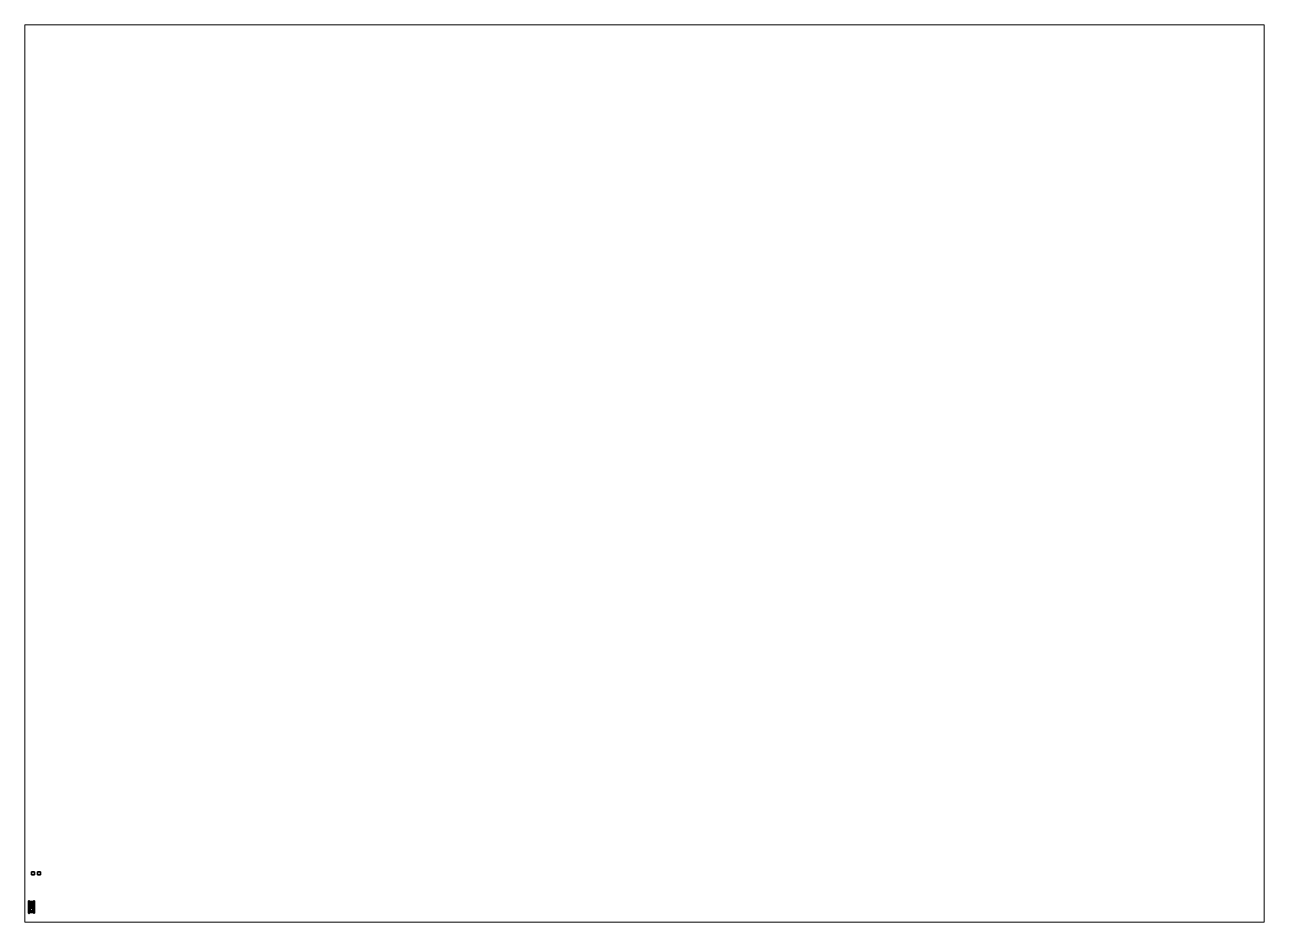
# Paper-space layout 'Layout1' of a CAD drawing. Header units: millimetres. Extents: x 28 to 251, y 20 to 181.
# The model-space entities are those that its viewports show. They can reach past a viewport. Long polylines and large blocks are cut down to what shows.
import ezdxf

# ---------------------------------------------------------------- set-up
doc = ezdxf.new("R2010")
doc.units = ezdxf.units.MM
for name, color, linetype in [('barrel', 1, 'Continuous'), ('mg', 1, 'Continuous'), ('mudguards', 6, 'Continuous'), ('sleeve', 5, 'Continuous'), ('suspension', 5, 'Continuous'), ('tracks', 3, 'Continuous'), ('turret', 2, 'Continuous'), ('wheels', 2, 'Continuous')]:
    doc.layers.add(name, color=color, linetype=linetype)

msp = doc.modelspace()

# ---------------------------------------------------------------- linework, layer by layer
for points in [[(1, 12, 1), (1, 12), (0, 12), (0, 12, 1)], [(1, 12), (1, 11), (0, 11), (0, 12)], [(0, 12), (0, 11), (0, 11, 1), (0, 12, 1)], [(0, 12, 1), (0, 11, 1), (1, 11, 1), (1, 12, 1)], [(0, 11, 1), (0, 11), (1, 11), (1, 11, 1)], [(1, 11, 1), (1, 11), (1, 12), (1, 12, 1)], [(3, 12), (3, 11), (2, 11), (2, 12)], [(2, 12), (2, 11), (3, 11), (3, 12)], [(-0.7, 0.23, 1.49), (-0.98, 0.16, 1.1), (-0.98, 0.01, 1.09), (-0.7, 0.09, 1.49)], [(-0.7, 0.23, 1.49), (-0.97, 0.23, 1.11), (-0.98, 0.16, 1.1), (-0.7, 0.23, 1.49)], [(-0.7, 0.09, 1.49), (-0.98, 0.01, 1.09), (-0.96, -0.12, 1.08), (-0.66, -0.06, 1.49)], [(-0.69, 0.29, 1.49), (-0.94, 0.35, 1.11), (-0.97, 0.23, 1.11), (-0.7, 0.23, 1.49)], [(-0.66, 0.4, 1.49), (-0.87, 0.52, 1.13), (-0.94, 0.35, 1.11), (-0.69, 0.29, 1.49)], [(-0.66, 0.4, 1.49), (-0.78, 0.65, 1.14), (-0.87, 0.52, 1.13), (-0.66, 0.4, 1.49)], [(-0.66, 0.4, 1.49), (-0.66, 0.74, 1.15), (-0.78, 0.65, 1.14), (-0.66, 0.4, 1.49)], [(-0.66, 1.94, 0.92), (-0.66, 2.01, 0.76), (-0.76, 2.01, 0.76), (-0.76, 1.94, 0.92)], [(-0.66, 2.01, 0.76), (-0.66, 1.94, 0.6), (-0.76, 1.94, 0.6), (-0.76, 2.01, 0.76)], [(-0.76, 1.94, 0.92), (-0.76, 2.01, 0.76), (-0.76, 1.94, 0.6), (-0.76, 1.78, 0.99)], [(-0.66, 1.78, 0.99), (-0.66, 1.94, 0.92), (-0.76, 1.94, 0.92), (-0.76, 1.78, 0.99)], [(-0.66, 1.94, 0.6), (-0.66, 1.78, 0.53), (-0.76, 1.78, 0.53), (-0.76, 1.94, 0.6)], [(-0.76, 1.78, 0.99), (-0.76, 1.94, 0.6), (-0.76, 1.78, 0.53), (-0.76, 1.62, 0.92)], [(-0.66, 1.62, 0.92), (-0.66, 1.78, 0.99), (-0.76, 1.78, 0.99), (-0.76, 1.62, 0.92)], [(-0.66, 1.78, 0.53), (-0.66, 1.7, 0.56), (-0.76, 1.7, 0.56), (-0.76, 1.78, 0.53)], [(-0.76, 1.62, 0.92), (-0.76, 1.78, 0.53), (-0.76, 1.7, 0.56), (-0.76, 1.59, 0.85)], [(-0.66, 1.7, 0.56), (-0.66, 1.7, 0.55), (-0.76, 1.7, 0.55), (-0.76, 1.7, 0.56)], [(-0.66, 1.7, 0.55), (-0.66, 1.57, 0.5), (-0.76, 1.57, 0.5), (-0.76, 1.7, 0.55)], [(-0.76, 1.59, 0.85), (-0.76, 1.7, 0.56), (-0.76, 1.7, 0.55), (-0.76, 1.57, 0.86)], [(-0.76, 1.57, 0.86), (-0.76, 1.7, 0.55), (-0.76, 1.57, 0.5), (-0.76, 1.44, 0.81)], [(-0.66, 1.59, 0.85), (-0.66, 1.62, 0.92), (-0.76, 1.62, 0.92), (-0.76, 1.59, 0.85)], [(-0.66, 1.57, 0.86), (-0.66, 1.59, 0.85), (-0.76, 1.59, 0.85), (-0.76, 1.57, 0.86)], [(-0.66, 1.44, 0.81), (-0.66, 1.57, 0.86), (-0.76, 1.57, 0.86), (-0.76, 1.44, 0.81)], [(-0.66, 1.57, 0.5), (-0.66, 1.44, 0.55), (-0.76, 1.44, 0.55), (-0.76, 1.57, 0.5)], [(-0.76, 1.44, 0.81), (-0.76, 1.57, 0.5), (-0.76, 1.44, 0.55), (-0.76, 1.39, 0.68)], [(-0.66, 1.39, 0.68), (-0.66, 1.44, 0.81), (-0.76, 1.44, 0.81), (-0.76, 1.39, 0.68)], [(-0.66, 1.44, 0.55), (-0.66, 1.39, 0.68), (-0.76, 1.39, 0.68), (-0.76, 1.44, 0.55)], [(-0.69, 0.29, 1.49), (-0.7, 0.23, 1.49), (0.7, 0.23, 1.49), (0.69, 0.29, 1.49)], [(-0.7, 0.23, 1.49), (-0.7, 0.09, 1.49), (0.7, 0.09, 1.49), (0.7, 0.23, 1.49)], [(-0.7, 0.09, 1.49), (-0.66, -0.06, 1.49), (0.66, -0.06, 1.49), (0.7, 0.09, 1.49)], [(-0.66, 0.4, 1.49), (-0.69, 0.29, 1.49), (0.69, 0.29, 1.49), (0.66, 0.4, 1.49)], [(-0.66, 1.9, 0.88), (-0.66, 1.94, 0.6), (-0.66, 2.01, 0.76), (-0.66, 1.94, 0.92)], [(-0.66, 1.65, 0.94), (-0.66, 1.9, 0.88), (-0.66, 1.94, 0.92), (-0.66, 1.78, 0.99)], [(-0.66, 1.9, 0.88), (-0.66, 1.9, 0.88), (-0.66, 1.88, 0.57), (-0.66, 1.94, 0.6)], [(-0.66, 1.88, 0.55), (-0.66, -1.96, 0.47), (-0.66, -1.96, 0.88), (-0.66, 1.9, 0.88)], [(0.66, 1.9, 0.88), (0.66, 1.88, 0.55), (-0.66, 1.88, 0.55), (-0.66, 1.9, 0.88)], [(-0.66, 1.9, 0.88), (-0.66, -1.96, 0.88), (-0.66, -0.46, 1.06), (-0.66, 0.74, 1.15)], [(0.48, 1.21, 1.05), (0.66, 1.9, 0.88), (-0.66, 1.9, 0.88), (-0.04, 1.21, 1.05)], [(-0.29, 0.92, 1.12), (-0.04, 1.21, 1.05), (-0.66, 1.9, 0.88), (-0.44, 0.92, 1.12)], [(-0.52, 0.89, 1.13), (-0.66, 1.9, 0.88), (-0.66, 1.9, 0.88), (-0.61, 0.82, 1.15)], [(-0.44, 0.92, 1.12), (-0.66, 1.9, 0.88), (-0.66, 1.9, 0.88), (-0.52, 0.89, 1.13)], [(-0.61, 0.82, 1.15), (-0.66, 1.9, 0.88), (-0.66, 1.9, 0.88), (-0.66, 0.74, 1.15)], [(-0.66, 1.42, 0.36), (-0.66, -1.83, 0.36), (-0.66, -1.96, 0.47), (-0.66, 1.88, 0.55)], [(0.66, 1.88, 0.55), (0.66, 1.42, 0.36), (-0.66, 1.42, 0.36), (-0.66, 1.88, 0.55)], [(0.66, 1.42, 0.36), (0.66, -1.83, 0.36), (-0.66, -1.83, 0.36), (-0.66, 1.42, 0.36)], [(-0.61, 0.67, 1.49), (-0.61, 0.82, 1.15), (-0.66, 0.74, 1.15), (-0.66, 0.4, 1.49)], [(-0.61, 0.67, 1.49), (-0.66, 0.4, 1.49), (0.66, 0.4, 1.49), (0.6, 0.67, 1.49)], [(-0.52, 0.74, 1.49), (-0.52, 0.89, 1.13), (-0.61, 0.82, 1.15), (-0.61, 0.67, 1.49)], [(-0.13, 0.67, 1.49), (-0.22, 0.74, 1.49), (-0.52, 0.74, 1.49), (-0.61, 0.67, 1.49)], [(-0.44, 0.77, 1.49), (-0.44, 0.92, 1.12), (-0.52, 0.89, 1.13), (-0.52, 0.74, 1.49)], [(-0.22, 0.74, 1.49), (-0.29, 0.77, 1.49), (-0.44, 0.77, 1.49), (-0.52, 0.74, 1.49)], [(-0.29, 0.77, 1.49), (-0.29, 0.92, 1.12), (-0.44, 0.92, 1.12), (-0.44, 0.77, 1.49)], [(-0.22, 0.89, 1.13), (-0.04, 1.21, 1.05), (-0.04, 1.21, 1.05), (-0.29, 0.92, 1.12)], [(-0.22, 0.74, 1.49), (-0.22, 0.89, 1.13), (-0.29, 0.92, 1.12), (-0.29, 0.77, 1.49)], [(-0.13, 0.82, 1.15), (-0.04, 1.21, 1.05), (-0.04, 1.21, 1.05), (-0.22, 0.89, 1.13)], [(-0.13, 0.67, 1.49), (-0.13, 0.82, 1.15), (-0.22, 0.89, 1.13), (-0.22, 0.74, 1.49)], [(-0.04, 1.21, 1.05), (-0.13, 0.82, 1.15), (-0.13, 0.67, 1.49), (0, 1.05, 1.49)], [(0, 1.05, 1.49), (-0.13, 0.67, 1.49), (0.6, 0.67, 1.49), (0.41, 1.05, 1.49)], [(0.41, 1.05, 1.49), (0.48, 1.21, 1.05), (-0.04, 1.21, 1.05), (0, 1.05, 1.49)], [(0.6, 0.67, 1.49), (0.66, 0.8, 1.15), (0.48, 1.21, 1.05), (0.41, 1.05, 1.49)], [(0.66, 0.4, 1.49), (0.66, 0.4, 1.49), (0.66, 0.8, 1.15), (0.6, 0.67, 1.49)], [(0.76, 1.94, 0.92), (0.76, 2.01, 0.76), (0.66, 2.01, 0.76), (0.66, 1.94, 0.92)], [(0.76, 2.01, 0.76), (0.76, 1.94, 0.6), (0.66, 1.94, 0.6), (0.66, 2.01, 0.76)], [(0.66, 1.94, 0.92), (0.66, 2.01, 0.76), (0.66, 1.94, 0.6), (0.66, 1.9, 0.88)], [(0.76, 1.94, 0.6), (0.76, 1.78, 0.53), (0.66, 1.78, 0.53), (0.66, 1.94, 0.6)], [(0.76, 1.78, 0.99), (0.76, 1.94, 0.92), (0.66, 1.94, 0.92), (0.66, 1.78, 0.99)], [(0.66, 1.78, 0.99), (0.66, 1.94, 0.92), (0.66, 1.9, 0.88), (0.66, 1.66, 0.94)], [(0.66, -1.96, 0.88), (0.66, -1.96, 0.47), (0.66, 1.88, 0.55), (0.66, 1.9, 0.88)], [(0.66, -0.46, 1.06), (0.66, -1.96, 0.88), (0.66, 1.9, 0.88), (0.66, 0.8, 1.15)], [(0.66, -1.96, 0.47), (0.66, -1.83, 0.36), (0.66, 1.42, 0.36), (0.66, 1.88, 0.55)], [(0.76, 1.78, 0.53), (0.76, 1.7, 0.56), (0.66, 1.7, 0.56), (0.66, 1.78, 0.53)], [(0.76, 1.62, 0.92), (0.76, 1.78, 0.99), (0.66, 1.78, 0.99), (0.66, 1.62, 0.92)], [(0.76, 1.7, 0.55), (0.76, 1.57, 0.5), (0.66, 1.57, 0.5), (0.66, 1.7, 0.55)], [(0.76, 1.7, 0.56), (0.76, 1.7, 0.55), (0.66, 1.7, 0.55), (0.66, 1.7, 0.56)], [(0.76, 1.59, 0.85), (0.76, 1.62, 0.92), (0.66, 1.62, 0.92), (0.66, 1.59, 0.85)], [(0.76, 1.57, 0.86), (0.76, 1.59, 0.85), (0.66, 1.59, 0.85), (0.66, 1.57, 0.86)], [(0.76, 1.57, 0.5), (0.76, 1.44, 0.55), (0.66, 1.44, 0.55), (0.66, 1.57, 0.5)], [(0.76, 1.44, 0.81), (0.76, 1.57, 0.86), (0.66, 1.57, 0.86), (0.66, 1.44, 0.81)], [(0.76, 1.44, 0.55), (0.76, 1.39, 0.68), (0.66, 1.39, 0.68), (0.66, 1.44, 0.55)], [(0.76, 1.39, 0.68), (0.76, 1.44, 0.81), (0.66, 1.44, 0.81), (0.66, 1.39, 0.68)], [(0.78, 0.69, 1.14), (0.78, 0.69, 1.14), (0.66, 0.8, 1.15), (0.66, 0.4, 1.49)], [(0.87, 0.57, 1.13), (0.87, 0.57, 1.13), (0.78, 0.69, 1.14), (0.66, 0.4, 1.49)], [(0.69, 0.29, 1.49), (0.94, 0.39, 1.12), (0.87, 0.57, 1.13), (0.66, 0.4, 1.49)], [(0.66, -0.06, 1.49), (0.94, -0.12, 1.08), (0.97, 0.01, 1.09), (0.7, 0.09, 1.49)], [(0.7, 0.23, 1.49), (0.97, 0.23, 1.11), (0.94, 0.39, 1.12), (0.69, 0.29, 1.49)], [(0.7, 0.09, 1.49), (0.97, 0.01, 1.09), (0.97, 0.23, 1.11), (0.7, 0.23, 1.49)], [(0.76, 1.78, 0.99), (0.76, 1.94, 0.6), (0.76, 2.01, 0.76), (0.76, 1.94, 0.92)], [(0.76, 1.62, 0.92), (0.76, 1.78, 0.53), (0.76, 1.94, 0.6), (0.76, 1.78, 0.99)], [(0.76, 1.59, 0.85), (0.76, 1.7, 0.56), (0.76, 1.78, 0.53), (0.76, 1.62, 0.92)], [(0.76, 1.57, 0.86), (0.76, 1.7, 0.55), (0.76, 1.7, 0.56), (0.76, 1.59, 0.85)], [(0.76, 1.44, 0.81), (0.76, 1.57, 0.5), (0.76, 1.7, 0.55), (0.76, 1.57, 0.86)], [(0.76, 1.39, 0.68), (0.76, 1.44, 0.55), (0.76, 1.57, 0.5), (0.76, 1.44, 0.81)], [(-0.95, -1.44, 1.26), (-0.99, -1.43, 1.15), (-0.99, -2.06, 1.12), (-0.95, -2.07, 1.23)], [(-0.99, -1.43, 1.15), (-0.95, -1.43, 1.05), (-0.95, -2.05, 1.01), (-0.99, -2.06, 1.12)], [(-0.73, -1.44, 1.26), (-0.99, -1.43, 1.15), (-0.95, -1.44, 1.26), (-0.84, -1.44, 1.3)], [(-0.69, -1.43, 1.15), (-0.95, -1.43, 1.05), (-0.99, -1.43, 1.15), (-0.73, -1.44, 1.26)], [(-0.73, -2.07, 1.23), (-0.99, -2.06, 1.12), (-0.95, -2.05, 1.01), (-0.69, -2.06, 1.12)], [(-0.84, -2.07, 1.27), (-0.95, -2.07, 1.23), (-0.99, -2.06, 1.12), (-0.73, -2.07, 1.23)], [(-0.88, -2.18, 1.15), (-0.88, -2.16, 1.11), (-0.98, -2.16, 1.11), (-0.98, -2.18, 1.15)], [(-0.88, -2.16, 1.11), (-0.88, -2.18, 1.08), (-0.98, -2.18, 1.08), (-0.98, -2.16, 1.11)], [(-0.88, -2.18, 1.08), (-0.88, -2.22, 1.08), (-0.98, -2.22, 1.08), (-0.98, -2.18, 1.08)], [(-0.88, -2.22, 1.15), (-0.88, -2.18, 1.15), (-0.98, -2.18, 1.15), (-0.98, -2.22, 1.15)], [(-0.88, -2.24, 1.11), (-0.88, -2.22, 1.15), (-0.98, -2.22, 1.15), (-0.98, -2.24, 1.11)], [(-0.88, -2.22, 1.08), (-0.88, -2.24, 1.11), (-0.98, -2.24, 1.11), (-0.98, -2.22, 1.08)], [(-0.66, -0.06, 1.49), (-0.96, -0.12, 1.08), (-0.9, -0.25, 1.07), (-0.66, -0.06, 1.49)], [(-0.95, -1.43, 1.05), (-0.84, -1.42, 1), (-0.84, -2.05, 0.97), (-0.95, -2.05, 1.01)], [(-0.73, -1.43, 1.05), (-0.84, -1.42, 1), (-0.95, -1.43, 1.05), (-0.69, -1.43, 1.15)], [(-0.84, -1.44, 1.3), (-0.95, -1.44, 1.26), (-0.95, -2.07, 1.23), (-0.84, -2.07, 1.27)], [(-0.69, -2.06, 1.12), (-0.95, -2.05, 1.01), (-0.84, -2.05, 0.97), (-0.73, -2.05, 1.01)], [(-0.66, -0.06, 1.49), (-0.9, -0.25, 1.07), (-0.83, -0.34, 1.06), (-0.63, -0.13, 1.49)], [(-0.69, -0.83, 1.15), (-0.69, -0.81, 1.12), (-0.88, -1.14, 1.12), (-0.86, -1.14, 1.15)], [(-0.69, -0.81, 1.12), (-0.69, -0.83, 1.09), (-0.86, -1.14, 1.09), (-0.88, -1.14, 1.12)], [(-0.86, -1.14, 1.15), (-0.88, -1.14, 1.12), (-0.88, -1.43, 1.15), (-0.86, -1.43, 1.19)], [(-0.88, -1.14, 1.12), (-0.86, -1.14, 1.09), (-0.86, -1.43, 1.12), (-0.88, -1.43, 1.15)], [(-0.86, -2.06, 1.15), (-0.88, -2.06, 1.12), (-0.88, -2.16, 1.11), (-0.86, -2.16, 1.15)], [(-0.88, -2.06, 1.12), (-0.86, -2.06, 1.09), (-0.86, -2.16, 1.08), (-0.88, -2.16, 1.11)], [(-0.86, -2.16, 1.15), (-0.88, -2.16, 1.11), (-0.88, -2.16, 1.11), (-0.88, -2.18, 1.15)], [(-0.86, -2.16, 1.08), (-0.88, -2.18, 1.08), (-0.88, -2.18, 1.08), (-0.88, -2.16, 1.11)], [(-0.82, -2.16, 1.15), (-0.86, -2.16, 1.15), (-0.88, -2.18, 1.15), (-0.88, -2.22, 1.15)], [(-0.8, -2.16, 1.11), (-0.82, -2.16, 1.15), (-0.88, -2.22, 1.15), (-0.88, -2.24, 1.11)], [(-0.82, -2.16, 1.08), (-0.8, -2.16, 1.11), (-0.88, -2.24, 1.11), (-0.88, -2.22, 1.08)], [(-0.86, -2.16, 1.08), (-0.82, -2.16, 1.08), (-0.88, -2.22, 1.08), (-0.88, -2.18, 1.08)], [(-0.69, -0.83, 1.09), (-0.69, -0.87, 1.09), (-0.82, -1.14, 1.09), (-0.86, -1.14, 1.09)], [(-0.69, -0.87, 1.15), (-0.69, -0.83, 1.15), (-0.86, -1.14, 1.15), (-0.82, -1.14, 1.15)], [(-0.86, -1.14, 1.09), (-0.82, -1.14, 1.09), (-0.82, -1.43, 1.12), (-0.86, -1.43, 1.12)], [(-0.82, -1.14, 1.15), (-0.86, -1.14, 1.15), (-0.86, -1.43, 1.19), (-0.82, -1.43, 1.19)], [(-0.82, -2.06, 1.15), (-0.86, -2.06, 1.15), (-0.86, -2.16, 1.15), (-0.82, -2.16, 1.15)], [(-0.86, -2.06, 1.09), (-0.82, -2.06, 1.09), (-0.82, -2.16, 1.08), (-0.86, -2.16, 1.08)], [(-0.84, -1.42, 1), (-0.73, -1.43, 1.05), (-0.73, -2.05, 1.01), (-0.84, -2.05, 0.97)], [(-0.73, -1.44, 1.26), (-0.84, -1.44, 1.3), (-0.84, -2.07, 1.27), (-0.73, -2.07, 1.23)], [(-0.63, -0.13, 1.49), (-0.83, -0.34, 1.06), (-0.71, -0.43, 1.05), (-0.58, -0.21, 1.49)], [(-0.69, -0.89, 1.12), (-0.69, -0.87, 1.15), (-0.82, -1.14, 1.15), (-0.8, -1.14, 1.12)], [(-0.69, -0.87, 1.09), (-0.69, -0.89, 1.12), (-0.8, -1.14, 1.12), (-0.82, -1.14, 1.09)], [(-0.8, -1.14, 1.12), (-0.82, -1.14, 1.15), (-0.82, -1.43, 1.19), (-0.8, -1.43, 1.15)], [(-0.82, -1.14, 1.09), (-0.8, -1.14, 1.12), (-0.8, -1.43, 1.15), (-0.82, -1.43, 1.12)], [(-0.8, -2.06, 1.12), (-0.82, -2.06, 1.15), (-0.82, -2.16, 1.15), (-0.8, -2.16, 1.11)], [(-0.82, -2.06, 1.09), (-0.8, -2.06, 1.12), (-0.8, -2.16, 1.11), (-0.82, -2.16, 1.08)], [(-0.69, -1.43, 1.15), (-0.73, -1.44, 1.26), (-0.73, -2.07, 1.23), (-0.69, -2.06, 1.12)], [(-0.73, -1.43, 1.05), (-0.69, -1.43, 1.15), (-0.69, -2.06, 1.12), (-0.73, -2.05, 1.01)], [(-0.58, -0.21, 1.49), (-0.71, -0.43, 1.05), (-0.66, -0.46, 1.06), (-0.5, -0.29, 1.49)], [(-0.56, -0.83, 1.15), (-0.56, -0.81, 1.12), (-0.69, -0.81, 1.12), (-0.69, -0.83, 1.15)], [(-0.56, -0.81, 1.12), (-0.56, -0.83, 1.09), (-0.69, -0.83, 1.09), (-0.69, -0.81, 1.12)], [(-0.56, -0.83, 1.09), (-0.56, -0.87, 1.09), (-0.69, -0.87, 1.09), (-0.69, -0.83, 1.09)], [(-0.56, -0.87, 1.15), (-0.56, -0.83, 1.15), (-0.69, -0.83, 1.15), (-0.69, -0.87, 1.15)], [(-0.56, -0.89, 1.12), (-0.56, -0.87, 1.15), (-0.69, -0.87, 1.15), (-0.69, -0.89, 1.12)], [(-0.56, -0.87, 1.09), (-0.56, -0.89, 1.12), (-0.69, -0.89, 1.12), (-0.69, -0.87, 1.09)], [(-0.66, -0.06, 1.49), (-0.63, -0.13, 1.49), (0.63, -0.13, 1.49), (0.66, -0.06, 1.49)], [(-0.5, -0.29, 1.49), (-0.66, -0.46, 1.06), (-0.66, -0.46, 1.06), (-0.48, -0.35, 1.49)], [(-0.66, -0.46, 1.06), (-0.66, -1.91, 1.05), (-0.48, -1.3, 1.37), (-0.48, -0.35, 1.49)], [(-0.66, -0.46, 1.06), (-0.66, -1.96, 0.88), (-0.66, -1.91, 1.05), (-0.66, -0.46, 1.06)], [(-0.48, -1.3, 1.37), (-0.66, -1.91, 1.05), (0.66, -1.91, 1.05), (0.48, -1.3, 1.37)], [(-0.66, -1.96, 0.47), (-0.66, -1.83, 0.36), (0.66, -1.83, 0.36), (0.66, -1.96, 0.47)], [(-0.66, -1.91, 1.05), (-0.66, -1.96, 0.88), (0.66, -1.96, 0.88), (0.66, -1.91, 1.05)], [(-0.66, -1.96, 0.88), (-0.66, -1.96, 0.47), (0.66, -1.96, 0.47), (0.66, -1.96, 0.88)], [(-0.63, -0.13, 1.49), (-0.58, -0.21, 1.49), (0.58, -0.21, 1.49), (0.63, -0.13, 1.49)], [(-0.58, -0.21, 1.49), (-0.5, -0.29, 1.49), (0.5, -0.29, 1.49), (0.58, -0.21, 1.49)], [(-0.5, -0.29, 1.49), (-0.48, -0.35, 1.49), (0.48, -0.35, 1.49), (0.5, -0.29, 1.49)], [(-0.48, -0.35, 1.49), (-0.48, -1.3, 1.37), (0.48, -1.3, 1.37), (0.48, -0.35, 1.49)], [(0.66, -0.46, 1.06), (0.66, -0.46, 1.06), (0.5, -0.29, 1.49), (0.48, -0.35, 1.49)], [(0.48, -1.3, 1.37), (0.66, -1.91, 1.05), (0.66, -0.46, 1.06), (0.48, -0.35, 1.49)], [(0.5, -0.29, 1.49), (0.66, -0.46, 1.06), (0.71, -0.43, 1.05), (0.58, -0.21, 1.49)], [(0.58, -0.21, 1.49), (0.71, -0.43, 1.05), (0.83, -0.3, 1.06), (0.63, -0.13, 1.49)], [(0.63, -0.13, 1.49), (0.83, -0.3, 1.06), (0.9, -0.23, 1.07), (0.66, -0.06, 1.49)], [(0.9, -0.23, 1.07), (0.9, -0.23, 1.07), (0.94, -0.12, 1.08), (0.66, -0.06, 1.49)], [(1, -0.43, 1.38), (1.02, -0.43, 1.07), (0.66, -0.43, 1.07), (0.68, -0.43, 1.38)], [(0.66, -0.43, 1.07), (0.66, -0.81, 1.04), (0.68, -0.81, 1.37), (0.68, -0.43, 1.38)], [(0.66, -1.91, 1.05), (0.66, -1.96, 0.88), (0.66, -0.46, 1.06)], [(0.68, -0.81, 1.37), (0.66, -0.81, 1.04), (1.02, -0.81, 1.04), (1, -0.81, 1.37)], [(0.68, -0.43, 1.38), (0.68, -0.81, 1.37), (1, -0.81, 1.37), (1, -0.43, 1.38)], [(1, -0.81, 1.37), (1.02, -0.81, 1.04), (1.02, -0.43, 1.07), (1, -0.43, 1.38)]]:
    msp.add_3dface(points)
at = {"layer": 'barrel'}
for points in [[(0.06, 1.64, 1.74), (0.04, 1.64, 1.72), (0.04, 0.97, 1.72), (0.05, 0.97, 1.75)], [(0.04, 1.64, 1.72), (0.06, 1.64, 1.7), (0.05, 0.97, 1.69), (0.04, 0.97, 1.72)], [(0.1, 1.64, 1.74), (0.04, 1.64, 1.72), (0.06, 1.64, 1.74), (0.08, 1.64, 1.75)], [(0.12, 1.64, 1.72), (0.06, 1.64, 1.7), (0.04, 1.64, 1.72), (0.1, 1.64, 1.74)], [(0.08, 1.64, 1.75), (0.06, 1.64, 1.74), (0.05, 0.97, 1.75), (0.08, 0.97, 1.76)], [(0.06, 1.64, 1.7), (0.08, 1.64, 1.69), (0.08, 0.97, 1.68), (0.05, 0.97, 1.69)], [(0.1, 1.64, 1.7), (0.08, 1.64, 1.69), (0.06, 1.64, 1.7), (0.12, 1.64, 1.72)], [(0.1, 1.64, 1.74), (0.08, 1.64, 1.75), (0.08, 0.97, 1.76), (0.11, 0.97, 1.75)], [(0.08, 1.64, 1.69), (0.1, 1.64, 1.7), (0.11, 0.97, 1.69), (0.08, 0.97, 1.68)], [(0.12, 1.64, 1.72), (0.1, 1.64, 1.74), (0.11, 0.97, 1.75), (0.12, 0.97, 1.72)], [(0.1, 1.64, 1.7), (0.12, 1.64, 1.72), (0.12, 0.97, 1.72), (0.11, 0.97, 1.69)]]:
    msp.add_3dface(points, dxfattribs=at)
at = {"layer": 'mg'}
for points in [[(0.05, 1.09, 1.25), (0.04, 1.03, 1.25), (0.09, 1.03, 1.36), (0.1, 1.09, 1.35)], [(0.1, 1.09, 1.15), (0.09, 1.03, 1.14), (0.04, 1.03, 1.25), (0.05, 1.09, 1.25)], [(0.09, 1.14, 1.25), (0.05, 1.09, 1.25), (0.1, 1.09, 1.35), (0.12, 1.14, 1.33)], [(0.12, 1.14, 1.17), (0.1, 1.09, 1.15), (0.05, 1.09, 1.25), (0.09, 1.14, 1.25)], [(0.14, 1.18, 1.25), (0.09, 1.14, 1.25), (0.12, 1.14, 1.33), (0.16, 1.18, 1.29)], [(0.16, 1.18, 1.21), (0.12, 1.14, 1.17), (0.09, 1.14, 1.25), (0.14, 1.18, 1.25)], [(0.1, 1.09, 1.35), (0.09, 1.03, 1.36), (0.2, 1.03, 1.41), (0.2, 1.09, 1.4)], [(0.2, 1.09, 1.1), (0.2, 1.03, 1.09), (0.09, 1.03, 1.14), (0.1, 1.09, 1.15)], [(0.12, 1.14, 1.33), (0.1, 1.09, 1.35), (0.2, 1.09, 1.4), (0.2, 1.14, 1.36)], [(0.2, 1.14, 1.14), (0.2, 1.09, 1.1), (0.1, 1.09, 1.15), (0.12, 1.14, 1.17)], [(0.16, 1.18, 1.29), (0.12, 1.14, 1.33), (0.2, 1.14, 1.36), (0.2, 1.18, 1.31)], [(0.2, 1.18, 1.19), (0.2, 1.14, 1.14), (0.12, 1.14, 1.17), (0.16, 1.18, 1.21)], [(0.16, 1.18, 1.25), (0.14, 1.18, 1.25), (0.16, 1.18, 1.29), (0.17, 1.18, 1.28)], [(0.17, 1.18, 1.22), (0.16, 1.18, 1.21), (0.14, 1.18, 1.25), (0.16, 1.18, 1.25)], [(0.17, 1.49, 1.22), (0.16, 1.49, 1.25), (0.19, 1.55, 1.25)], [(0.16, 1.49, 1.25), (0.17, 1.49, 1.28), (0.2, 1.55, 1.26), (0.19, 1.55, 1.25)], [(0.17, 1.49, 1.28), (0.16, 1.49, 1.25), (0.16, 1.18, 1.25), (0.17, 1.18, 1.28)], [(0.16, 1.49, 1.25), (0.17, 1.49, 1.22), (0.17, 1.18, 1.22), (0.16, 1.18, 1.25)], [(0.17, 1.18, 1.28), (0.16, 1.18, 1.29), (0.2, 1.18, 1.31), (0.2, 1.18, 1.29)], [(0.2, 1.18, 1.21), (0.2, 1.18, 1.19), (0.16, 1.18, 1.21), (0.17, 1.18, 1.22)], [(0.2, 1.49, 1.21), (0.17, 1.49, 1.22), (0.19, 1.55, 1.25), (0.2, 1.55, 1.24)], [(0.17, 1.49, 1.28), (0.2, 1.49, 1.29), (0.2, 1.55, 1.26)], [(0.2, 1.49, 1.29), (0.17, 1.49, 1.28), (0.17, 1.18, 1.28), (0.2, 1.18, 1.29)], [(0.17, 1.49, 1.22), (0.2, 1.49, 1.21), (0.2, 1.18, 1.21), (0.17, 1.18, 1.22)], [(0.19, 1.55, 1.25), (0.2, 1.55, 1.26), (0.21, 1.55, 1.25), (0.2, 1.55, 1.24)], [(0.24, 1.49, 1.25), (0.23, 1.49, 1.22), (0.2, 1.55, 1.24), (0.21, 1.55, 1.25)], [(0.23, 1.49, 1.22), (0.2, 1.49, 1.21), (0.2, 1.55, 1.24)], [(0.2, 1.49, 1.29), (0.23, 1.49, 1.28), (0.21, 1.55, 1.25), (0.2, 1.55, 1.26)], [(0.23, 1.49, 1.28), (0.2, 1.49, 1.29), (0.2, 1.18, 1.29), (0.23, 1.18, 1.28)], [(0.2, 1.49, 1.21), (0.23, 1.49, 1.22), (0.23, 1.18, 1.22), (0.2, 1.18, 1.21)], [(0.2, 1.18, 1.31), (0.2, 1.14, 1.36), (0.28, 1.14, 1.33), (0.24, 1.18, 1.29)], [(0.24, 1.18, 1.21), (0.28, 1.14, 1.17), (0.2, 1.14, 1.14), (0.2, 1.18, 1.19)], [(0.23, 1.18, 1.22), (0.24, 1.18, 1.21), (0.2, 1.18, 1.19), (0.2, 1.18, 1.21)], [(0.2, 1.18, 1.29), (0.2, 1.18, 1.31), (0.24, 1.18, 1.29), (0.23, 1.18, 1.28)], [(0.2, 1.14, 1.36), (0.2, 1.09, 1.4), (0.3, 1.09, 1.35), (0.28, 1.14, 1.33)], [(0.28, 1.14, 1.17), (0.3, 1.09, 1.15), (0.2, 1.09, 1.1), (0.2, 1.14, 1.14)], [(0.2, 1.09, 1.4), (0.2, 1.03, 1.41), (0.31, 1.03, 1.36), (0.3, 1.09, 1.35)], [(0.3, 1.09, 1.15), (0.31, 1.03, 1.14), (0.2, 1.03, 1.09), (0.2, 1.09, 1.1)], [(0.23, 1.49, 1.28), (0.24, 1.49, 1.25), (0.21, 1.55, 1.25)], [(0.24, 1.49, 1.25), (0.23, 1.49, 1.28), (0.23, 1.18, 1.28), (0.24, 1.18, 1.25)], [(0.23, 1.49, 1.22), (0.24, 1.49, 1.25), (0.24, 1.18, 1.25), (0.23, 1.18, 1.22)], [(0.24, 1.18, 1.25), (0.26, 1.18, 1.25), (0.24, 1.18, 1.21), (0.23, 1.18, 1.22)], [(0.23, 1.18, 1.28), (0.24, 1.18, 1.29), (0.26, 1.18, 1.25), (0.24, 1.18, 1.25)], [(0.24, 1.18, 1.29), (0.28, 1.14, 1.33), (0.31, 1.14, 1.25), (0.26, 1.18, 1.25)], [(0.26, 1.18, 1.25), (0.31, 1.14, 1.25), (0.28, 1.14, 1.17), (0.24, 1.18, 1.21)], [(0.28, 1.14, 1.33), (0.3, 1.09, 1.35), (0.35, 1.09, 1.25), (0.31, 1.14, 1.25)], [(0.31, 1.14, 1.25), (0.35, 1.09, 1.25), (0.3, 1.09, 1.15), (0.28, 1.14, 1.17)], [(0.3, 1.09, 1.35), (0.31, 1.03, 1.36), (0.36, 1.03, 1.25), (0.35, 1.09, 1.25)], [(0.35, 1.09, 1.25), (0.36, 1.03, 1.25), (0.31, 1.03, 1.14), (0.3, 1.09, 1.15)]]:
    msp.add_3dface(points, dxfattribs=at)
at = {"layer": 'mudguards'}
for points in [[(-1.02, 2.06, 1.12), (-1.02, 2, 1.16), (-0.66, 2, 1.16), (-0.66, 2.06, 1.12)], [(-1.02, 2.05, 1.09), (-1.02, 2.01, 1.12), (-1.02, 2, 1.16), (-1.02, 2.06, 1.12)], [(-1.02, 2.01, 1.12), (-1.02, 1.93, 1.16), (-1.02, 1.93, 1.19), (-1.02, 2, 1.16)], [(-1.02, 2, 1.16), (-1.02, 1.93, 1.19), (-0.66, 1.93, 1.19), (-0.66, 2, 1.16)], [(-1.02, 1.93, 1.19), (-1.02, 1.83, 1.22), (-0.66, 1.83, 1.22), (-0.66, 1.93, 1.19)], [(-1.02, 1.93, 1.16), (-1.02, 1.83, 1.18), (-1.02, 1.83, 1.22), (-1.02, 1.93, 1.19)], [(-1.02, 1.83, 1.22), (-1.02, 1.73, 1.22), (-0.66, 1.73, 1.22), (-0.66, 1.83, 1.22)], [(-1.02, 1.83, 1.18), (-1.02, 1.73, 1.18), (-1.02, 1.73, 1.22), (-1.02, 1.83, 1.22)], [(-1.02, 1.73, 1.22), (-1.02, 0.79, 1.15), (-0.66, 0.79, 1.15), (-0.66, 1.73, 1.22)], [(-1.02, 1.73, 1.18), (-1.02, 0.79, 1.11), (-1.02, 0.79, 1.15), (-1.02, 1.73, 1.22)], [(-1.02, 0.79, 1.15), (-0.66, 0.52, 1.13), (-0.66, 0.52, 1.13), (-0.66, 0.79, 1.15)], [(-0.66, 2.06, 1.12), (-0.66, 2, 1.16), (-0.66, 1.94, 0.92)], [(-0.66, 2, 1.16), (-0.66, 1.93, 1.19), (-0.66, 1.94, 0.92)], [(-0.66, 1.93, 1.19), (-0.66, 1.83, 1.22), (-0.66, 1.78, 0.99), (-0.66, 1.94, 0.92)], [(-0.66, 1.83, 1.22), (-0.66, 1.73, 1.22), (-0.66, 1.65, 0.94), (-0.66, 1.78, 0.99)], [(-0.66, 1.73, 1.22), (-0.66, 0.52, 1.13), (-0.66, 0.52, 1.13), (-0.66, 1.65, 0.94)], [(0.66, 2.06, 1.12), (0.66, 2, 1.16), (1.02, 2, 1.16), (1.02, 2.06, 1.12)], [(0.66, 1.94, 0.92), (0.66, 1.94, 0.92), (0.66, 2, 1.16), (0.66, 2.06, 1.12)], [(0.66, 2, 1.16), (0.66, 1.93, 1.19), (1.02, 1.93, 1.19), (1.02, 2, 1.16)], [(0.66, 1.94, 0.92), (0.66, 1.94, 0.92), (0.66, 1.93, 1.19), (0.66, 2, 1.16)], [(0.66, 1.94, 0.92), (0.66, 1.78, 0.99), (0.66, 1.83, 1.22), (0.66, 1.93, 1.19)], [(0.66, 1.93, 1.19), (0.66, 1.83, 1.22), (1.02, 1.83, 1.22), (1.02, 1.93, 1.19)], [(0.66, 1.83, 1.22), (0.66, 1.73, 1.22), (1.02, 1.73, 1.22), (1.02, 1.83, 1.22)], [(0.66, 1.78, 0.99), (0.66, 1.66, 0.94), (0.66, 1.73, 1.22), (0.66, 1.83, 1.22)], [(0.66, 1.73, 1.22), (0.66, 0.79, 1.15), (1.02, 0.79, 1.15), (1.02, 1.73, 1.22)], [(0.66, 1.66, 0.94), (0.66, 0.79, 1.15), (0.66, 0.79, 1.15), (0.66, 1.73, 1.22)], [(0.66, 0.79, 1.15), (0.66, 0.52, 1.13), (0.66, 0.52, 1.13), (1.02, 0.79, 1.15)], [(1.02, 2.06, 1.12), (1.02, 2, 1.16), (1.02, 2.01, 1.12), (1.02, 2.05, 1.09)], [(1.02, 2, 1.16), (1.02, 1.93, 1.19), (1.02, 1.93, 1.16), (1.02, 2.01, 1.12)], [(1.02, 1.93, 1.19), (1.02, 1.83, 1.22), (1.02, 1.83, 1.18), (1.02, 1.93, 1.16)], [(1.02, 1.83, 1.22), (1.02, 1.73, 1.22), (1.02, 1.73, 1.18), (1.02, 1.83, 1.18)], [(1.02, 1.73, 1.22), (1.02, 0.79, 1.15), (1.02, 0.79, 1.11), (1.02, 1.73, 1.18)], [(-0.66, -1.05, 1.02), (-1.02, -1.25, 1.01), (-0.66, -1.25, 1.01), (-0.66, -1.05, 1.02)], [(-1.02, -1.25, 1.01), (-1.02, -1.93, 0.97), (-0.66, -1.93, 0.97), (-0.66, -1.25, 1.01)], [(-1.02, -1.25, 0.97), (-1.02, -1.93, 0.93), (-1.02, -1.93, 0.97), (-1.02, -1.25, 1.01)], [(-1.02, -1.93, 0.97), (-1.02, -2.03, 0.94), (-0.66, -2.03, 0.94), (-0.66, -1.93, 0.97)], [(-1.02, -1.93, 0.93), (-1.02, -2.02, 0.91), (-1.02, -2.03, 0.94), (-1.02, -1.93, 0.97)], [(-1.02, -2.02, 0.91), (-1.02, -2.1, 0.88), (-1.02, -2.12, 0.91), (-1.02, -2.03, 0.94)], [(-1.02, -2.03, 0.94), (-1.02, -2.12, 0.91), (-0.66, -2.12, 0.91), (-0.66, -2.03, 0.94)], [(-0.66, -1.93, 0.97), (-0.66, -2.03, 0.94), (-0.66, -1.96, 0.88)], [(-0.66, -2.03, 0.94), (-0.66, -2.12, 0.91), (-0.66, -1.96, 0.68), (-0.66, -1.96, 0.88)], [(0.66, -0.27, 1.07), (0.66, -0.48, 1.06), (1.02, -0.48, 1.06), (0.66, -0.27, 1.07)], [(0.66, -0.48, 1.06), (0.66, -1.93, 0.97), (1.02, -1.93, 0.97), (1.02, -0.48, 1.06)], [(0.66, -1.93, 0.97), (0.66, -2.03, 0.94), (1.02, -2.03, 0.94), (1.02, -1.93, 0.97)], [(0.66, -1.96, 0.88), (0.66, -1.96, 0.88), (0.66, -2.03, 0.94), (0.66, -1.93, 0.97)], [(0.66, -1.96, 0.88), (0.66, -1.96, 0.68), (0.66, -2.12, 0.91), (0.66, -2.03, 0.94)], [(0.66, -2.03, 0.94), (0.66, -2.12, 0.91), (1.02, -2.12, 0.91), (1.02, -2.03, 0.94)], [(1.02, -0.48, 1.06), (1.02, -1.93, 0.97), (1.02, -1.93, 0.93), (1.02, -0.48, 1.02)], [(1.02, -1.93, 0.97), (1.02, -2.03, 0.94), (1.02, -2.02, 0.91), (1.02, -1.93, 0.93)], [(1.02, -2.03, 0.94), (1.02, -2.12, 0.91), (1.02, -2.1, 0.88), (1.02, -2.02, 0.91)]]:
    msp.add_3dface(points, dxfattribs=at)
at = {"layer": 'sleeve'}
for points in [[(0.01, 0.93, 1.79), (0.15, 0.93, 1.79), (0.15, 1.09, 1.68), (0.01, 1.09, 1.68)], [(0.01, 1.09, 1.68), (0.15, 1.09, 1.68), (0.15, 1.09, 1.61), (0.01, 1.09, 1.61)], [(0.01, 1.09, 1.61), (0.15, 1.09, 1.61), (0.15, 0.76, 1.61), (0.01, 0.76, 1.61)], [(0.01, 0.76, 1.61), (0.01, 0.76, 1.79), (0.01, 0.93, 1.79), (0.01, 1.09, 1.61)], [(0.01, 0.93, 1.79), (0.01, 1.09, 1.68), (0.01, 1.09, 1.61), (0.01, 0.93, 1.79)], [(0.01, 0.76, 1.79), (0.15, 0.76, 1.79), (0.15, 0.93, 1.79), (0.01, 0.93, 1.79)], [(0.15, 0.76, 1.79), (0.15, 0.76, 1.61), (0.15, 1.09, 1.61), (0.15, 0.93, 1.79)], [(0.15, 1.09, 1.68), (0.15, 0.93, 1.79), (0.15, 0.93, 1.79), (0.15, 1.09, 1.61)]]:
    msp.add_3dface(points, dxfattribs=at)
at = {"layer": 'suspension'}
for points in [[(-1, 1.2, 0.28), (-1, 1.15, 0.24), (-1, 1.15, 0.37), (-1, 1.2, 0.34)], [(-0.96, 1.2, 0.34), (-0.96, 1.2, 0.28), (-1, 1.2, 0.28), (-1, 1.2, 0.34)], [(-0.96, 1.2, 0.28), (-0.96, 1.15, 0.24), (-1, 1.15, 0.24), (-1, 1.2, 0.28)], [(-1, 1.2, 0.34), (-1, 1.15, 0.37), (-0.96, 1.15, 0.37), (-0.96, 1.2, 0.34)], [(-1, 1.15, 0.24), (-1, 1.1, 0.29), (-1, 1.14, 0.36), (-1, 1.15, 0.37)], [(-0.96, 1.15, 0.24), (-0.96, 1.1, 0.29), (-1, 1.1, 0.29), (-1, 1.15, 0.24)], [(-1, 1.15, 0.37), (-1, 1.14, 0.36), (-0.96, 1.14, 0.36), (-0.96, 1.15, 0.37)], [(-1, 1.1, 0.29), (-1, 0.8, 0.32), (-1, 0.83, 0.46), (-1, 1.14, 0.36)], [(-1, 1.14, 0.36), (-1, 0.83, 0.46), (-0.96, 0.83, 0.46), (-0.96, 1.14, 0.36)], [(-0.96, 1.1, 0.29), (-0.96, 0.8, 0.32), (-1, 0.8, 0.32), (-1, 1.1, 0.29)], [(-0.66, 0.83, 0.46), (-0.66, 0.87, 0.4), (-1, 0.87, 0.4), (-1, 0.83, 0.46)], [(-0.66, 0.87, 0.4), (-0.66, 0.83, 0.34), (-1, 0.83, 0.34), (-1, 0.87, 0.4)], [(-1, 0.77, 0.46), (-1, 0.83, 0.46), (-1, 0.87, 0.4), (-1, 0.73, 0.4)], [(-1, 0.73, 0.4), (-1, 0.87, 0.4), (-1, 0.83, 0.34), (-1, 0.77, 0.34)], [(-0.66, 0.77, 0.46), (-0.66, 0.83, 0.46), (-1, 0.83, 0.46), (-1, 0.77, 0.46)], [(-0.66, 0.83, 0.34), (-0.66, 0.77, 0.34), (-1, 0.77, 0.34), (-1, 0.83, 0.34)], [(-1, 0.5, 0.29), (-1, 0.8, 0.32), (-0.96, 0.8, 0.32), (-0.96, 0.5, 0.29)], [(-1, 0.77, 0.46), (-1, 0.8, 0.32), (-1, 0.5, 0.29), (-1, 0.46, 0.36)], [(-0.66, 0.73, 0.4), (-0.66, 0.77, 0.46), (-1, 0.77, 0.46), (-1, 0.73, 0.4)], [(-0.66, 0.77, 0.34), (-0.66, 0.73, 0.4), (-1, 0.73, 0.4), (-1, 0.77, 0.34)], [(-0.96, 0.46, 0.36), (-0.96, 0.77, 0.46), (-1, 0.77, 0.46), (-1, 0.46, 0.36)], [(-1, 0.45, 0.24), (-1, 0.5, 0.29), (-0.96, 0.5, 0.29), (-0.96, 0.45, 0.24)], [(-1, 0.46, 0.36), (-1, 0.5, 0.29), (-1, 0.45, 0.24), (-1, 0.45, 0.37)], [(-0.96, 0.45, 0.37), (-0.96, 0.46, 0.36), (-1, 0.46, 0.36), (-1, 0.45, 0.37)], [(-1, 0.4, 0.28), (-1, 0.45, 0.24), (-0.96, 0.45, 0.24), (-0.96, 0.4, 0.28)], [(-1, 0.45, 0.37), (-1, 0.45, 0.24), (-1, 0.4, 0.28), (-1, 0.4, 0.34)], [(-0.96, 0.4, 0.34), (-0.96, 0.45, 0.37), (-1, 0.45, 0.37), (-1, 0.4, 0.34)], [(-1, 0.4, 0.34), (-1, 0.4, 0.28), (-0.96, 0.4, 0.28), (-0.96, 0.4, 0.34)], [(-0.96, 1.15, 0.37), (-0.96, 1.15, 0.24), (-0.96, 1.2, 0.28), (-0.96, 1.2, 0.34)], [(-0.96, 1.14, 0.36), (-0.96, 1.1, 0.29), (-0.96, 1.15, 0.24), (-0.96, 1.15, 0.37)], [(-0.96, 0.83, 0.46), (-0.96, 0.8, 0.32), (-0.96, 1.1, 0.29), (-0.96, 1.14, 0.36)], [(-0.96, 0.5, 0.29), (-0.96, 0.8, 0.32), (-0.96, 0.77, 0.46), (-0.96, 0.46, 0.36)], [(-0.96, 0.45, 0.24), (-0.96, 0.5, 0.29), (-0.96, 0.46, 0.36), (-0.96, 0.45, 0.37)], [(-0.96, 0.4, 0.28), (-0.96, 0.45, 0.24), (-0.96, 0.45, 0.37), (-0.96, 0.4, 0.34)], [(-0.84, 1.2, 0.28), (-0.84, 1.15, 0.24), (-0.84, 1.15, 0.37), (-0.84, 1.2, 0.34)], [(-0.8, 1.2, 0.28), (-0.8, 1.15, 0.24), (-0.84, 1.15, 0.24), (-0.84, 1.2, 0.28)], [(-0.8, 1.2, 0.34), (-0.8, 1.2, 0.28), (-0.84, 1.2, 0.28), (-0.84, 1.2, 0.34)], [(-0.84, 1.2, 0.34), (-0.84, 1.15, 0.37), (-0.8, 1.15, 0.37), (-0.8, 1.2, 0.34)], [(-0.77, 1.17, 0.56), (-0.84, 0.92, 0.43), (-0.84, 0.83, 0.46), (-0.77, 1.08, 0.56)], [(-0.73, 1.17, 0.56), (-0.8, 0.92, 0.43), (-0.84, 0.92, 0.43), (-0.77, 1.17, 0.56)], [(-0.84, 1.15, 0.24), (-0.84, 1.1, 0.29), (-0.84, 1.14, 0.36), (-0.84, 1.15, 0.37)], [(-0.8, 1.15, 0.24), (-0.8, 1.1, 0.29), (-0.84, 1.1, 0.29), (-0.84, 1.15, 0.24)], [(-0.84, 1.15, 0.37), (-0.84, 1.14, 0.36), (-0.8, 1.14, 0.36), (-0.8, 1.15, 0.37)], [(-0.84, 1.14, 0.36), (-0.84, 0.92, 0.43), (-0.8, 0.92, 0.43), (-0.8, 1.14, 0.36)], [(-0.84, 1.1, 0.29), (-0.84, 0.8, 0.32), (-0.84, 0.83, 0.46), (-0.84, 1.14, 0.36)], [(-0.8, 1.1, 0.29), (-0.8, 0.8, 0.32), (-0.84, 0.8, 0.32), (-0.84, 1.1, 0.29)], [(-0.77, 1.08, 0.56), (-0.84, 0.83, 0.46), (-0.8, 0.83, 0.46), (-0.73, 1.08, 0.56)], [(-0.81, 0.96, 0.73), (-0.84, 0.96, 0.67), (-0.84, -0.88, 0.67), (-0.81, -0.88, 0.73)], [(-0.84, 0.96, 0.67), (-0.81, 0.96, 0.61), (-0.81, -0.88, 0.61), (-0.84, -0.88, 0.67)], [(-0.69, 0.96, 0.73), (-0.84, 0.96, 0.67), (-0.81, 0.96, 0.73), (-0.75, 0.96, 0.76)], [(-0.66, 0.96, 0.67), (-0.81, 0.96, 0.61), (-0.84, 0.96, 0.67), (-0.69, 0.96, 0.73)], [(-0.84, 0.77, 0.46), (-0.84, 0.8, 0.32), (-0.84, 0.5, 0.29), (-0.84, 0.46, 0.36)], [(-0.84, 0.5, 0.29), (-0.84, 0.8, 0.32), (-0.8, 0.8, 0.32), (-0.8, 0.5, 0.29)], [(-0.8, 0.46, 0.36), (-0.8, 0.77, 0.46), (-0.84, 0.77, 0.46), (-0.84, 0.46, 0.36)], [(-0.84, 0.46, 0.36), (-0.84, 0.5, 0.29), (-0.84, 0.45, 0.24), (-0.84, 0.45, 0.37)], [(-0.84, 0.45, 0.24), (-0.84, 0.5, 0.29), (-0.8, 0.5, 0.29), (-0.8, 0.45, 0.24)], [(-0.8, 0.45, 0.37), (-0.8, 0.46, 0.36), (-0.84, 0.46, 0.36), (-0.84, 0.45, 0.37)], [(-0.8, 0.4, 0.34), (-0.8, 0.45, 0.37), (-0.84, 0.45, 0.37), (-0.84, 0.4, 0.34)], [(-0.84, 0.45, 0.37), (-0.84, 0.45, 0.24), (-0.84, 0.4, 0.28), (-0.84, 0.4, 0.34)], [(-0.84, 0.4, 0.28), (-0.84, 0.45, 0.24), (-0.8, 0.45, 0.24), (-0.8, 0.4, 0.28)], [(-0.84, 0.4, 0.34), (-0.84, 0.4, 0.28), (-0.8, 0.4, 0.28), (-0.8, 0.4, 0.34)], [(-0.75, 0.96, 0.76), (-0.81, 0.96, 0.73), (-0.81, -0.88, 0.73), (-0.75, -0.88, 0.76)], [(-0.81, 0.96, 0.61), (-0.75, 0.96, 0.58), (-0.75, -0.88, 0.58), (-0.81, -0.88, 0.61)], [(-0.69, 0.96, 0.61), (-0.75, 0.96, 0.58), (-0.81, 0.96, 0.61), (-0.66, 0.96, 0.67)], [(-0.8, 1.15, 0.37), (-0.8, 1.15, 0.24), (-0.8, 1.2, 0.28), (-0.8, 1.2, 0.34)], [(-0.8, 0.83, 0.46), (-0.8, 0.92, 0.43), (-0.73, 1.17, 0.56), (-0.73, 1.08, 0.56)], [(-0.8, 1.14, 0.36), (-0.8, 1.1, 0.29), (-0.8, 1.15, 0.24), (-0.8, 1.15, 0.37)], [(-0.8, 0.83, 0.46), (-0.8, 0.8, 0.32), (-0.8, 1.1, 0.29), (-0.8, 1.14, 0.36)], [(-0.8, 0.5, 0.29), (-0.8, 0.8, 0.32), (-0.8, 0.77, 0.46), (-0.8, 0.46, 0.36)], [(-0.8, 0.45, 0.24), (-0.8, 0.5, 0.29), (-0.8, 0.46, 0.36), (-0.8, 0.45, 0.37)], [(-0.8, 0.4, 0.28), (-0.8, 0.45, 0.24), (-0.8, 0.45, 0.37), (-0.8, 0.4, 0.34)], [(-0.77, 1.17, 0.69), (-0.77, 1.17, 0.56), (-0.77, 1.08, 0.56), (-0.77, 1.08, 0.69)], [(-0.73, 1.08, 0.69), (-0.73, 1.17, 0.69), (-0.77, 1.17, 0.69), (-0.77, 1.08, 0.69)], [(-0.73, 1.17, 0.69), (-0.73, 1.17, 0.56), (-0.77, 1.17, 0.56), (-0.77, 1.17, 0.69)], [(-0.77, 1.08, 0.69), (-0.77, 1.08, 0.56), (-0.73, 1.08, 0.56), (-0.73, 1.08, 0.69)], [(-0.75, 1.08, 0.69), (-0.77, 1.08, 0.67), (-0.77, 0.96, 0.67), (-0.75, 0.96, 0.69)], [(-0.77, 1.08, 0.67), (-0.75, 1.08, 0.65), (-0.75, 0.96, 0.65), (-0.77, 0.96, 0.67)], [(-0.73, 1.08, 0.67), (-0.75, 1.08, 0.69), (-0.75, 0.96, 0.69), (-0.73, 0.96, 0.67)], [(-0.75, 1.08, 0.65), (-0.73, 1.08, 0.67), (-0.73, 0.96, 0.67), (-0.75, 0.96, 0.65)], [(-0.69, 0.96, 0.73), (-0.75, 0.96, 0.76), (-0.75, -0.88, 0.76), (-0.69, -0.88, 0.73)], [(-0.75, 0.96, 0.58), (-0.69, 0.96, 0.61), (-0.69, -0.88, 0.61), (-0.75, -0.88, 0.58)], [(-0.73, 1.08, 0.56), (-0.73, 1.17, 0.56), (-0.73, 1.17, 0.69), (-0.73, 1.08, 0.69)], [(-0.66, 0.96, 0.67), (-0.69, 0.96, 0.73), (-0.69, -0.88, 0.73), (-0.66, -0.88, 0.67)], [(-0.69, 0.96, 0.61), (-0.66, 0.96, 0.67), (-0.66, -0.88, 0.67), (-0.69, -0.88, 0.61)], [(0.84, 0.96, 0.67), (0.69, 0.96, 0.61), (0.66, 0.96, 0.67), (0.81, 0.96, 0.73)], [(0.81, 0.96, 0.73), (0.66, 0.96, 0.67), (0.69, 0.96, 0.73), (0.75, 0.96, 0.76)], [(0.66, 0.96, 0.67), (0.69, 0.96, 0.61), (0.69, -0.88, 0.61), (0.66, -0.88, 0.67)], [(0.69, 0.96, 0.73), (0.66, 0.96, 0.67), (0.66, -0.88, 0.67), (0.69, -0.88, 0.73)], [(0.66, 0.83, 0.34), (0.66, 0.87, 0.4), (1, 0.87, 0.4), (1, 0.83, 0.34)], [(0.66, 0.87, 0.4), (0.66, 0.83, 0.46), (1, 0.83, 0.46), (1, 0.87, 0.4)], [(0.66, 0.83, 0.46), (0.66, 0.77, 0.46), (1, 0.77, 0.46), (1, 0.83, 0.46)], [(0.66, 0.77, 0.34), (0.66, 0.83, 0.34), (1, 0.83, 0.34), (1, 0.77, 0.34)], [(0.66, 0.77, 0.46), (0.66, 0.73, 0.4), (1, 0.73, 0.4), (1, 0.77, 0.46)], [(0.66, 0.73, 0.4), (0.66, 0.77, 0.34), (1, 0.77, 0.34), (1, 0.73, 0.4)], [(0.81, 0.96, 0.61), (0.75, 0.96, 0.58), (0.69, 0.96, 0.61), (0.84, 0.96, 0.67)], [(0.69, 0.96, 0.61), (0.75, 0.96, 0.58), (0.75, -0.88, 0.58), (0.69, -0.88, 0.61)], [(0.75, 0.96, 0.76), (0.69, 0.96, 0.73), (0.69, -0.88, 0.73), (0.75, -0.88, 0.76)], [(0.77, 1.17, 0.69), (0.77, 1.17, 0.56), (0.73, 1.17, 0.56), (0.73, 1.17, 0.69)], [(0.73, 1.17, 0.69), (0.73, 1.17, 0.56), (0.73, 1.08, 0.56), (0.73, 1.08, 0.69)], [(0.77, 1.08, 0.69), (0.77, 1.17, 0.69), (0.73, 1.17, 0.69), (0.73, 1.08, 0.69)], [(0.77, 1.17, 0.56), (0.84, 0.92, 0.43), (0.8, 0.92, 0.43), (0.73, 1.17, 0.56)], [(0.73, 1.17, 0.56), (0.8, 0.92, 0.43), (0.8, 0.83, 0.46), (0.73, 1.08, 0.56)], [(0.73, 1.08, 0.67), (0.75, 1.08, 0.65), (0.75, 0.96, 0.65), (0.73, 0.96, 0.67)], [(0.75, 1.08, 0.69), (0.73, 1.08, 0.67), (0.73, 0.96, 0.67), (0.75, 0.96, 0.69)], [(0.73, 1.08, 0.69), (0.73, 1.08, 0.56), (0.77, 1.08, 0.56), (0.77, 1.08, 0.69)], [(0.73, 1.08, 0.56), (0.8, 0.83, 0.46), (0.84, 0.83, 0.46), (0.77, 1.08, 0.56)], [(0.75, 1.08, 0.65), (0.77, 1.08, 0.67), (0.77, 0.96, 0.67), (0.75, 0.96, 0.65)], [(0.77, 1.08, 0.67), (0.75, 1.08, 0.69), (0.75, 0.96, 0.69), (0.77, 0.96, 0.67)], [(0.75, 0.96, 0.58), (0.81, 0.96, 0.61), (0.81, -0.88, 0.61), (0.75, -0.88, 0.58)], [(0.81, 0.96, 0.73), (0.75, 0.96, 0.76), (0.75, -0.88, 0.76), (0.81, -0.88, 0.73)], [(0.77, 1.08, 0.56), (0.77, 1.17, 0.56), (0.77, 1.17, 0.69), (0.77, 1.08, 0.69)], [(0.84, 0.83, 0.46), (0.84, 0.92, 0.43), (0.77, 1.17, 0.56), (0.77, 1.08, 0.56)], [(0.8, 1.2, 0.28), (0.8, 1.15, 0.24), (0.8, 1.15, 0.37), (0.8, 1.2, 0.34)], [(0.84, 1.2, 0.28), (0.84, 1.15, 0.24), (0.8, 1.15, 0.24), (0.8, 1.2, 0.28)], [(0.84, 1.2, 0.34), (0.84, 1.2, 0.28), (0.8, 1.2, 0.28), (0.8, 1.2, 0.34)], [(0.8, 1.2, 0.34), (0.8, 1.15, 0.37), (0.84, 1.15, 0.37), (0.84, 1.2, 0.34)], [(0.8, 1.15, 0.24), (0.8, 1.1, 0.29), (0.8, 1.14, 0.36), (0.8, 1.15, 0.37)], [(0.84, 1.15, 0.24), (0.84, 1.1, 0.29), (0.8, 1.1, 0.29), (0.8, 1.15, 0.24)], [(0.8, 1.15, 0.37), (0.8, 1.14, 0.36), (0.84, 1.14, 0.36), (0.84, 1.15, 0.37)], [(0.8, 1.14, 0.36), (0.8, 0.83, 0.46), (0.84, 0.83, 0.46), (0.84, 1.14, 0.36)], [(0.8, 1.1, 0.29), (0.8, 0.8, 0.32), (0.8, 0.83, 0.46), (0.8, 1.14, 0.36)], [(0.84, 1.1, 0.29), (0.84, 0.8, 0.32), (0.8, 0.8, 0.32), (0.8, 1.1, 0.29)], [(0.8, 0.5, 0.29), (0.8, 0.8, 0.32), (0.84, 0.8, 0.32), (0.84, 0.5, 0.29)], [(0.8, 0.77, 0.46), (0.8, 0.8, 0.32), (0.8, 0.5, 0.29), (0.8, 0.46, 0.36)], [(0.84, 0.46, 0.36), (0.84, 0.77, 0.46), (0.8, 0.77, 0.46), (0.8, 0.46, 0.36)], [(0.8, 0.45, 0.24), (0.8, 0.5, 0.29), (0.84, 0.5, 0.29), (0.84, 0.45, 0.24)], [(0.8, 0.46, 0.36), (0.8, 0.5, 0.29), (0.8, 0.45, 0.24), (0.8, 0.45, 0.37)], [(0.84, 0.45, 0.37), (0.84, 0.46, 0.36), (0.8, 0.46, 0.36), (0.8, 0.45, 0.37)], [(0.8, 0.4, 0.28), (0.8, 0.45, 0.24), (0.84, 0.45, 0.24), (0.84, 0.4, 0.28)], [(0.84, 0.4, 0.34), (0.84, 0.45, 0.37), (0.8, 0.45, 0.37), (0.8, 0.4, 0.34)], [(0.8, 0.45, 0.37), (0.8, 0.45, 0.24), (0.8, 0.4, 0.28), (0.8, 0.4, 0.34)], [(0.8, 0.4, 0.34), (0.8, 0.4, 0.28), (0.84, 0.4, 0.28), (0.84, 0.4, 0.34)], [(0.81, 0.96, 0.61), (0.84, 0.96, 0.67), (0.84, -0.88, 0.67), (0.81, -0.88, 0.61)], [(0.84, 0.96, 0.67), (0.81, 0.96, 0.73), (0.81, -0.88, 0.73), (0.84, -0.88, 0.67)], [(0.84, 1.15, 0.37), (0.84, 1.15, 0.24), (0.84, 1.2, 0.28), (0.84, 1.2, 0.34)], [(0.84, 1.14, 0.36), (0.84, 1.1, 0.29), (0.84, 1.15, 0.24), (0.84, 1.15, 0.37)], [(0.84, 0.83, 0.46), (0.84, 0.8, 0.32), (0.84, 1.1, 0.29), (0.84, 1.14, 0.36)], [(0.84, 0.5, 0.29), (0.84, 0.8, 0.32), (0.84, 0.77, 0.46), (0.84, 0.46, 0.36)], [(0.84, 0.45, 0.24), (0.84, 0.5, 0.29), (0.84, 0.46, 0.36), (0.84, 0.45, 0.37)], [(0.84, 0.4, 0.28), (0.84, 0.45, 0.24), (0.84, 0.45, 0.37), (0.84, 0.4, 0.34)], [(0.96, 1.2, 0.34), (0.96, 1.15, 0.37), (1, 1.15, 0.37), (1, 1.2, 0.34)], [(1, 1.2, 0.34), (1, 1.2, 0.28), (0.96, 1.2, 0.28), (0.96, 1.2, 0.34)], [(1, 1.2, 0.28), (1, 1.15, 0.24), (0.96, 1.15, 0.24), (0.96, 1.2, 0.28)], [(0.96, 1.2, 0.28), (0.96, 1.15, 0.24), (0.96, 1.15, 0.37), (0.96, 1.2, 0.34)], [(0.96, 1.15, 0.37), (0.96, 1.14, 0.36), (1, 1.14, 0.36), (1, 1.15, 0.37)], [(1, 1.15, 0.24), (1, 1.1, 0.29), (0.96, 1.1, 0.29), (0.96, 1.15, 0.24)], [(0.96, 1.15, 0.24), (0.96, 1.1, 0.29), (0.96, 1.14, 0.36), (0.96, 1.15, 0.37)], [(0.96, 1.1, 0.29), (0.96, 0.8, 0.32), (0.96, 0.83, 0.46), (0.96, 1.14, 0.36)], [(0.96, 1.14, 0.36), (0.96, 0.83, 0.46), (1, 0.83, 0.46), (1, 1.14, 0.36)], [(1, 1.1, 0.29), (1, 0.8, 0.32), (0.96, 0.8, 0.32), (0.96, 1.1, 0.29)], [(0.96, 0.5, 0.29), (0.96, 0.8, 0.32), (1, 0.8, 0.32), (1, 0.5, 0.29)], [(0.96, 0.77, 0.46), (0.96, 0.8, 0.32), (0.96, 0.5, 0.29), (0.96, 0.46, 0.36)], [(1, 0.46, 0.36), (1, 0.77, 0.46), (0.96, 0.77, 0.46), (0.96, 0.46, 0.36)], [(0.96, 0.45, 0.24), (0.96, 0.5, 0.29), (1, 0.5, 0.29), (1, 0.45, 0.24)], [(0.96, 0.46, 0.36), (0.96, 0.5, 0.29), (0.96, 0.45, 0.24), (0.96, 0.45, 0.37)], [(1, 0.45, 0.37), (1, 0.46, 0.36), (0.96, 0.46, 0.36), (0.96, 0.45, 0.37)], [(0.96, 0.4, 0.28), (0.96, 0.45, 0.24), (1, 0.45, 0.24), (1, 0.4, 0.28)], [(0.96, 0.45, 0.37), (0.96, 0.45, 0.24), (0.96, 0.4, 0.28), (0.96, 0.4, 0.34)], [(1, 0.4, 0.34), (1, 0.45, 0.37), (0.96, 0.45, 0.37), (0.96, 0.4, 0.34)], [(0.96, 0.4, 0.34), (0.96, 0.4, 0.28), (1, 0.4, 0.28), (1, 0.4, 0.34)], [(1, 1.15, 0.37), (1, 1.15, 0.24), (1, 1.2, 0.28), (1, 1.2, 0.34)], [(1, 1.14, 0.36), (1, 1.1, 0.29), (1, 1.15, 0.24), (1, 1.15, 0.37)], [(1, 0.83, 0.46), (1, 0.8, 0.32), (1, 1.1, 0.29), (1, 1.14, 0.36)], [(1, 0.87, 0.4), (1, 0.73, 0.4), (1, 0.77, 0.34), (1, 0.83, 0.34)], [(1, 0.83, 0.46), (1, 0.77, 0.46), (1, 0.73, 0.4), (1, 0.87, 0.4)], [(1, 0.5, 0.29), (1, 0.8, 0.32), (1, 0.77, 0.46), (1, 0.46, 0.36)], [(1, 0.45, 0.24), (1, 0.5, 0.29), (1, 0.46, 0.36), (1, 0.45, 0.37)], [(1, 0.4, 0.28), (1, 0.45, 0.24), (1, 0.45, 0.37), (1, 0.4, 0.34)], [(-1, -0.32, 0.28), (-1, -0.37, 0.24), (-1, -0.37, 0.37), (-1, -0.32, 0.34)], [(-1, -0.32, 0.34), (-1, -0.37, 0.37), (-0.96, -0.37, 0.37), (-0.96, -0.32, 0.34)], [(-0.96, -0.32, 0.34), (-0.96, -0.32, 0.28), (-1, -0.32, 0.28), (-1, -0.32, 0.34)], [(-0.96, -0.32, 0.28), (-0.96, -0.37, 0.24), (-1, -0.37, 0.24), (-1, -0.32, 0.28)], [(-1, -0.37, 0.24), (-1, -0.42, 0.29), (-1, -0.38, 0.36), (-1, -0.37, 0.37)], [(-1, -0.37, 0.37), (-1, -0.38, 0.36), (-0.96, -0.38, 0.36), (-0.96, -0.37, 0.37)], [(-0.96, -0.37, 0.24), (-0.96, -0.42, 0.29), (-1, -0.42, 0.29), (-1, -0.37, 0.24)], [(-1, -0.42, 0.29), (-1, -0.72, 0.32), (-1, -0.69, 0.46), (-1, -0.38, 0.36)], [(-1, -0.38, 0.36), (-1, -0.69, 0.46), (-0.96, -0.69, 0.46), (-0.96, -0.38, 0.36)], [(-0.96, -0.42, 0.29), (-0.96, -0.72, 0.32), (-1, -0.72, 0.32), (-1, -0.42, 0.29)], [(-1, -0.76, 0.46), (-1, -0.69, 0.46), (-1, -0.65, 0.4), (-1, -0.79, 0.4)], [(-1, -0.79, 0.4), (-1, -0.65, 0.4), (-1, -0.69, 0.34), (-1, -0.76, 0.34)], [(-0.66, -0.65, 0.4), (-0.66, -0.69, 0.34), (-1, -0.69, 0.34), (-1, -0.65, 0.4)], [(-0.66, -0.69, 0.46), (-0.66, -0.65, 0.4), (-1, -0.65, 0.4), (-1, -0.69, 0.46)], [(-0.66, -0.76, 0.46), (-0.66, -0.69, 0.46), (-1, -0.69, 0.46), (-1, -0.76, 0.46)], [(-0.66, -0.69, 0.34), (-0.66, -0.76, 0.34), (-1, -0.76, 0.34), (-1, -0.69, 0.34)], [(-1, -0.75, 0.46), (-1, -0.72, 0.32), (-1, -1.02, 0.29), (-1, -1.06, 0.36)], [(-1, -1.02, 0.29), (-1, -0.72, 0.32), (-0.96, -0.72, 0.32), (-0.96, -1.02, 0.29)], [(-0.66, -0.79, 0.4), (-0.66, -0.76, 0.46), (-1, -0.76, 0.46), (-1, -0.79, 0.4)], [(-0.66, -0.76, 0.34), (-0.66, -0.79, 0.4), (-1, -0.79, 0.4), (-1, -0.76, 0.34)], [(-0.96, -1.06, 0.36), (-0.96, -0.75, 0.46), (-1, -0.75, 0.46), (-1, -1.06, 0.36)], [(-1, -1.06, 0.36), (-1, -1.02, 0.29), (-1, -1.07, 0.24), (-1, -1.07, 0.37)], [(-1, -1.07, 0.24), (-1, -1.02, 0.29), (-0.96, -1.02, 0.29), (-0.96, -1.07, 0.24)], [(-0.96, -1.07, 0.37), (-0.96, -1.06, 0.36), (-1, -1.06, 0.36), (-1, -1.07, 0.37)], [(-1, -1.07, 0.37), (-1, -1.07, 0.24), (-1, -1.12, 0.28), (-1, -1.12, 0.34)], [(-1, -1.12, 0.28), (-1, -1.07, 0.24), (-0.96, -1.07, 0.24), (-0.96, -1.12, 0.28)], [(-0.96, -1.12, 0.34), (-0.96, -1.07, 0.37), (-1, -1.07, 0.37), (-1, -1.12, 0.34)], [(-1, -1.12, 0.34), (-1, -1.12, 0.28), (-0.96, -1.12, 0.28), (-0.96, -1.12, 0.34)], [(-0.96, -0.37, 0.37), (-0.96, -0.37, 0.24), (-0.96, -0.32, 0.28), (-0.96, -0.32, 0.34)], [(-0.96, -0.38, 0.36), (-0.96, -0.42, 0.29), (-0.96, -0.37, 0.24), (-0.96, -0.37, 0.37)], [(-0.96, -0.69, 0.46), (-0.96, -0.72, 0.32), (-0.96, -0.42, 0.29), (-0.96, -0.38, 0.36)], [(-0.96, -1.02, 0.29), (-0.96, -0.72, 0.32), (-0.96, -0.75, 0.46), (-0.96, -1.06, 0.36)], [(-0.96, -1.07, 0.24), (-0.96, -1.02, 0.29), (-0.96, -1.06, 0.36), (-0.96, -1.07, 0.37)], [(-0.96, -1.12, 0.28), (-0.96, -1.07, 0.24), (-0.96, -1.07, 0.37), (-0.96, -1.12, 0.34)], [(-0.84, -0.32, 0.28), (-0.84, -0.37, 0.24), (-0.84, -0.37, 0.37), (-0.84, -0.32, 0.34)], [(-0.84, -0.32, 0.34), (-0.84, -0.37, 0.37), (-0.8, -0.37, 0.37), (-0.8, -0.32, 0.34)], [(-0.8, -0.32, 0.34), (-0.8, -0.32, 0.28), (-0.84, -0.32, 0.28), (-0.84, -0.32, 0.34)], [(-0.8, -0.32, 0.28), (-0.8, -0.37, 0.24), (-0.84, -0.37, 0.24), (-0.84, -0.32, 0.28)], [(-0.84, -0.37, 0.24), (-0.84, -0.42, 0.29), (-0.84, -0.38, 0.36), (-0.84, -0.37, 0.37)], [(-0.84, -0.37, 0.37), (-0.84, -0.38, 0.36), (-0.8, -0.38, 0.36), (-0.8, -0.37, 0.37)], [(-0.8, -0.37, 0.24), (-0.8, -0.42, 0.29), (-0.84, -0.42, 0.29), (-0.84, -0.37, 0.24)], [(-0.84, -0.42, 0.29), (-0.84, -0.72, 0.32), (-0.84, -0.69, 0.46), (-0.84, -0.38, 0.36)], [(-0.84, -0.38, 0.36), (-0.84, -0.69, 0.46), (-0.8, -0.69, 0.46), (-0.8, -0.38, 0.36)], [(-0.8, -0.42, 0.29), (-0.8, -0.72, 0.32), (-0.84, -0.72, 0.32), (-0.84, -0.42, 0.29)], [(-0.84, -0.75, 0.46), (-0.84, -0.72, 0.32), (-0.84, -1.02, 0.29), (-0.84, -1.06, 0.36)], [(-0.84, -1.02, 0.29), (-0.84, -0.72, 0.32), (-0.8, -0.72, 0.32), (-0.8, -1.02, 0.29)], [(-0.73, -1, 0.56), (-0.8, -0.75, 0.46), (-0.84, -0.75, 0.46), (-0.77, -1, 0.56)], [(-0.84, -0.75, 0.46), (-0.84, -0.84, 0.43), (-0.77, -1.09, 0.56), (-0.77, -1, 0.56)], [(-0.8, -1.06, 0.36), (-0.8, -0.75, 0.46), (-0.84, -0.75, 0.46), (-0.84, -1.06, 0.36)], [(-0.77, -1.09, 0.56), (-0.84, -0.84, 0.43), (-0.8, -0.84, 0.43), (-0.73, -1.09, 0.56)], [(-0.84, -0.88, 0.67), (-0.69, -0.88, 0.61), (-0.66, -0.88, 0.67), (-0.81, -0.88, 0.73)], [(-0.81, -0.88, 0.61), (-0.75, -0.88, 0.58), (-0.69, -0.88, 0.61), (-0.84, -0.88, 0.67)], [(-0.84, -1.06, 0.36), (-0.84, -1.02, 0.29), (-0.84, -1.07, 0.24), (-0.84, -1.07, 0.37)], [(-0.84, -1.07, 0.24), (-0.84, -1.02, 0.29), (-0.8, -1.02, 0.29), (-0.8, -1.07, 0.24)], [(-0.8, -1.07, 0.37), (-0.8, -1.06, 0.36), (-0.84, -1.06, 0.36), (-0.84, -1.07, 0.37)], [(-0.8, -1.12, 0.34), (-0.8, -1.07, 0.37), (-0.84, -1.07, 0.37), (-0.84, -1.12, 0.34)], [(-0.84, -1.07, 0.37), (-0.84, -1.07, 0.24), (-0.84, -1.12, 0.28), (-0.84, -1.12, 0.34)], [(-0.84, -1.12, 0.28), (-0.84, -1.07, 0.24), (-0.8, -1.07, 0.24), (-0.8, -1.12, 0.28)], [(-0.84, -1.12, 0.34), (-0.84, -1.12, 0.28), (-0.8, -1.12, 0.28), (-0.8, -1.12, 0.34)], [(-0.81, -0.88, 0.73), (-0.66, -0.88, 0.67), (-0.69, -0.88, 0.73), (-0.75, -0.88, 0.76)], [(-0.8, -0.37, 0.37), (-0.8, -0.37, 0.24), (-0.8, -0.32, 0.28), (-0.8, -0.32, 0.34)], [(-0.8, -0.38, 0.36), (-0.8, -0.42, 0.29), (-0.8, -0.37, 0.24), (-0.8, -0.37, 0.37)], [(-0.8, -0.69, 0.46), (-0.8, -0.72, 0.32), (-0.8, -0.42, 0.29), (-0.8, -0.38, 0.36)], [(-0.8, -1.02, 0.29), (-0.8, -0.72, 0.32), (-0.8, -0.75, 0.46), (-0.8, -1.06, 0.36)], [(-0.73, -1.09, 0.56), (-0.8, -0.84, 0.43), (-0.8, -0.75, 0.46), (-0.73, -1, 0.56)], [(-0.8, -1.07, 0.24), (-0.8, -1.02, 0.29), (-0.8, -1.06, 0.36), (-0.8, -1.07, 0.37)], [(-0.8, -1.12, 0.28), (-0.8, -1.07, 0.24), (-0.8, -1.07, 0.37), (-0.8, -1.12, 0.34)], [(-0.77, -1, 0.67), (-0.75, -1, 0.69), (-0.75, -0.88, 0.69), (-0.77, -0.88, 0.67)], [(-0.75, -1, 0.65), (-0.77, -1, 0.67), (-0.77, -0.88, 0.67), (-0.75, -0.88, 0.65)], [(-0.77, -1, 0.56), (-0.77, -1.09, 0.56), (-0.77, -1.09, 0.69), (-0.77, -1, 0.69)], [(-0.77, -1, 0.69), (-0.77, -1.09, 0.69), (-0.73, -1.09, 0.69), (-0.73, -1, 0.69)], [(-0.73, -1, 0.69), (-0.73, -1, 0.56), (-0.77, -1, 0.56), (-0.77, -1, 0.69)], [(-0.77, -1.09, 0.69), (-0.77, -1.09, 0.56), (-0.73, -1.09, 0.56), (-0.73, -1.09, 0.69)], [(-0.75, -1, 0.69), (-0.73, -1, 0.67), (-0.73, -0.88, 0.67), (-0.75, -0.88, 0.69)], [(-0.73, -1, 0.67), (-0.75, -1, 0.65), (-0.75, -0.88, 0.65), (-0.73, -0.88, 0.67)], [(-0.73, -1.09, 0.69), (-0.73, -1.09, 0.56), (-0.73, -1, 0.56), (-0.73, -1, 0.69)], [(0.66, -0.69, 0.34), (0.66, -0.65, 0.4), (1, -0.65, 0.4), (1, -0.69, 0.34)], [(0.66, -0.65, 0.4), (0.66, -0.69, 0.46), (1, -0.69, 0.46), (1, -0.65, 0.4)], [(0.66, -0.76, 0.34), (0.66, -0.69, 0.34), (1, -0.69, 0.34), (1, -0.76, 0.34)], [(0.66, -0.69, 0.46), (0.66, -0.76, 0.46), (1, -0.76, 0.46), (1, -0.69, 0.46)], [(0.66, -0.76, 0.46), (0.66, -0.79, 0.4), (1, -0.79, 0.4), (1, -0.76, 0.46)], [(0.66, -0.79, 0.4), (0.66, -0.76, 0.34), (1, -0.76, 0.34), (1, -0.79, 0.4)], [(0.69, -0.88, 0.61), (0.75, -0.88, 0.58), (0.81, -0.88, 0.61), (0.66, -0.88, 0.67)], [(0.66, -0.88, 0.67), (0.81, -0.88, 0.61), (0.84, -0.88, 0.67), (0.69, -0.88, 0.73)], [(0.69, -0.88, 0.73), (0.84, -0.88, 0.67), (0.81, -0.88, 0.73), (0.75, -0.88, 0.76)], [(0.77, -1, 0.56), (0.84, -0.75, 0.46), (0.8, -0.75, 0.46), (0.73, -1, 0.56)], [(0.8, -0.75, 0.46), (0.8, -0.84, 0.43), (0.73, -1.09, 0.56), (0.73, -1, 0.56)], [(0.73, -1.09, 0.56), (0.8, -0.84, 0.43), (0.84, -0.84, 0.43), (0.77, -1.09, 0.56)], [(0.75, -1, 0.65), (0.73, -1, 0.67), (0.73, -0.88, 0.67), (0.75, -0.88, 0.65)], [(0.73, -1, 0.67), (0.75, -1, 0.69), (0.75, -0.88, 0.69), (0.73, -0.88, 0.67)], [(0.77, -1, 0.69), (0.77, -1, 0.56), (0.73, -1, 0.56), (0.73, -1, 0.69)], [(0.73, -1, 0.69), (0.73, -1.09, 0.69), (0.77, -1.09, 0.69), (0.77, -1, 0.69)], [(0.73, -1, 0.56), (0.73, -1.09, 0.56), (0.73, -1.09, 0.69), (0.73, -1, 0.69)], [(0.73, -1.09, 0.69), (0.73, -1.09, 0.56), (0.77, -1.09, 0.56), (0.77, -1.09, 0.69)], [(0.77, -1, 0.67), (0.75, -1, 0.65), (0.75, -0.88, 0.65), (0.77, -0.88, 0.67)], [(0.75, -1, 0.69), (0.77, -1, 0.67), (0.77, -0.88, 0.67), (0.75, -0.88, 0.69)], [(0.77, -1.09, 0.56), (0.84, -0.84, 0.43), (0.84, -0.75, 0.46), (0.77, -1, 0.56)], [(0.77, -1.09, 0.69), (0.77, -1.09, 0.56), (0.77, -1, 0.56), (0.77, -1, 0.69)], [(0.8, -0.32, 0.28), (0.8, -0.37, 0.24), (0.8, -0.37, 0.37), (0.8, -0.32, 0.34)], [(0.84, -0.32, 0.28), (0.84, -0.37, 0.24), (0.8, -0.37, 0.24), (0.8, -0.32, 0.28)], [(0.84, -0.32, 0.34), (0.84, -0.32, 0.28), (0.8, -0.32, 0.28), (0.8, -0.32, 0.34)], [(0.8, -0.32, 0.34), (0.8, -0.37, 0.37), (0.84, -0.37, 0.37), (0.84, -0.32, 0.34)], [(0.8, -0.37, 0.24), (0.8, -0.42, 0.29), (0.8, -0.38, 0.36), (0.8, -0.37, 0.37)], [(0.84, -0.37, 0.24), (0.84, -0.42, 0.29), (0.8, -0.42, 0.29), (0.8, -0.37, 0.24)], [(0.8, -0.37, 0.37), (0.8, -0.38, 0.36), (0.84, -0.38, 0.36), (0.84, -0.37, 0.37)], [(0.8, -0.38, 0.36), (0.8, -0.69, 0.46), (0.84, -0.69, 0.46), (0.84, -0.38, 0.36)], [(0.8, -0.42, 0.29), (0.8, -0.72, 0.32), (0.8, -0.69, 0.46), (0.8, -0.38, 0.36)], [(0.84, -0.42, 0.29), (0.84, -0.72, 0.32), (0.8, -0.72, 0.32), (0.8, -0.42, 0.29)], [(0.8, -0.75, 0.46), (0.8, -0.72, 0.32), (0.8, -1.02, 0.29), (0.8, -1.06, 0.36)], [(0.8, -1.02, 0.29), (0.8, -0.72, 0.32), (0.84, -0.72, 0.32), (0.84, -1.02, 0.29)], [(0.84, -1.06, 0.36), (0.84, -0.84, 0.43), (0.8, -0.84, 0.43), (0.8, -1.06, 0.36)], [(0.8, -1.06, 0.36), (0.8, -1.02, 0.29), (0.8, -1.07, 0.24), (0.8, -1.07, 0.37)], [(0.8, -1.07, 0.24), (0.8, -1.02, 0.29), (0.84, -1.02, 0.29), (0.84, -1.07, 0.24)], [(0.84, -1.07, 0.37), (0.84, -1.06, 0.36), (0.8, -1.06, 0.36), (0.8, -1.07, 0.37)], [(0.8, -1.07, 0.37), (0.8, -1.07, 0.24), (0.8, -1.12, 0.28), (0.8, -1.12, 0.34)], [(0.84, -1.12, 0.34), (0.84, -1.07, 0.37), (0.8, -1.07, 0.37), (0.8, -1.12, 0.34)], [(0.8, -1.12, 0.28), (0.8, -1.07, 0.24), (0.84, -1.07, 0.24), (0.84, -1.12, 0.28)], [(0.8, -1.12, 0.34), (0.8, -1.12, 0.28), (0.84, -1.12, 0.28), (0.84, -1.12, 0.34)], [(0.84, -0.37, 0.37), (0.84, -0.37, 0.24), (0.84, -0.32, 0.28), (0.84, -0.32, 0.34)], [(0.84, -0.38, 0.36), (0.84, -0.42, 0.29), (0.84, -0.37, 0.24), (0.84, -0.37, 0.37)], [(0.84, -0.69, 0.46), (0.84, -0.72, 0.32), (0.84, -0.42, 0.29), (0.84, -0.38, 0.36)], [(0.84, -1.02, 0.29), (0.84, -0.72, 0.32), (0.84, -0.75, 0.46), (0.84, -1.06, 0.36)], [(0.84, -1.07, 0.24), (0.84, -1.02, 0.29), (0.84, -1.06, 0.36), (0.84, -1.07, 0.37)], [(0.84, -1.12, 0.28), (0.84, -1.07, 0.24), (0.84, -1.07, 0.37), (0.84, -1.12, 0.34)], [(0.96, -0.32, 0.34), (0.96, -0.37, 0.37), (1, -0.37, 0.37), (1, -0.32, 0.34)], [(1, -0.32, 0.34), (1, -0.32, 0.28), (0.96, -0.32, 0.28), (0.96, -0.32, 0.34)], [(1, -0.32, 0.28), (1, -0.37, 0.24), (0.96, -0.37, 0.24), (0.96, -0.32, 0.28)], [(0.96, -0.32, 0.28), (0.96, -0.37, 0.24), (0.96, -0.37, 0.37), (0.96, -0.32, 0.34)], [(0.96, -0.37, 0.37), (0.96, -0.38, 0.36), (1, -0.38, 0.36), (1, -0.37, 0.37)], [(1, -0.37, 0.24), (1, -0.42, 0.29), (0.96, -0.42, 0.29), (0.96, -0.37, 0.24)], [(0.96, -0.37, 0.24), (0.96, -0.42, 0.29), (0.96, -0.38, 0.36), (0.96, -0.37, 0.37)], [(0.96, -0.42, 0.29), (0.96, -0.72, 0.32), (0.96, -0.69, 0.46), (0.96, -0.38, 0.36)], [(0.96, -0.38, 0.36), (0.96, -0.69, 0.46), (1, -0.69, 0.46), (1, -0.38, 0.36)], [(1, -0.42, 0.29), (1, -0.72, 0.32), (0.96, -0.72, 0.32), (0.96, -0.42, 0.29)], [(0.96, -1.02, 0.29), (0.96, -0.72, 0.32), (1, -0.72, 0.32), (1, -1.02, 0.29)], [(0.96, -0.75, 0.46), (0.96, -0.72, 0.32), (0.96, -1.02, 0.29), (0.96, -1.06, 0.36)], [(1, -1.06, 0.36), (1, -0.75, 0.46), (0.96, -0.75, 0.46), (0.96, -1.06, 0.36)], [(0.96, -1.07, 0.24), (0.96, -1.02, 0.29), (1, -1.02, 0.29), (1, -1.07, 0.24)], [(0.96, -1.06, 0.36), (0.96, -1.02, 0.29), (0.96, -1.07, 0.24), (0.96, -1.07, 0.37)], [(1, -1.07, 0.37), (1, -1.06, 0.36), (0.96, -1.06, 0.36), (0.96, -1.07, 0.37)], [(0.96, -1.12, 0.28), (0.96, -1.07, 0.24), (1, -1.07, 0.24), (1, -1.12, 0.28)], [(0.96, -1.07, 0.37), (0.96, -1.07, 0.24), (0.96, -1.12, 0.28), (0.96, -1.12, 0.34)], [(1, -1.12, 0.34), (1, -1.07, 0.37), (0.96, -1.07, 0.37), (0.96, -1.12, 0.34)], [(0.96, -1.12, 0.34), (0.96, -1.12, 0.28), (1, -1.12, 0.28), (1, -1.12, 0.34)], [(1, -0.37, 0.37), (1, -0.37, 0.24), (1, -0.32, 0.28), (1, -0.32, 0.34)], [(1, -0.38, 0.36), (1, -0.42, 0.29), (1, -0.37, 0.24), (1, -0.37, 0.37)], [(1, -0.69, 0.46), (1, -0.72, 0.32), (1, -0.42, 0.29), (1, -0.38, 0.36)], [(1, -0.65, 0.4), (1, -0.79, 0.4), (1, -0.76, 0.34), (1, -0.69, 0.34)], [(1, -0.69, 0.46), (1, -0.76, 0.46), (1, -0.79, 0.4), (1, -0.65, 0.4)], [(1, -1.02, 0.29), (1, -0.72, 0.32), (1, -0.75, 0.46), (1, -1.06, 0.36)], [(1, -1.07, 0.24), (1, -1.02, 0.29), (1, -1.06, 0.36), (1, -1.07, 0.37)], [(1, -1.12, 0.28), (1, -1.07, 0.24), (1, -1.07, 0.37), (1, -1.12, 0.34)]]:
    msp.add_3dface(points, dxfattribs=at)
at = {"layer": 'tracks'}
for points in [[(-0.77, 1.98, 0.99), (-0.77, 2.08, 0.76), (-1.03, 2.08, 0.76), (-1.03, 1.98, 0.99)], [(-1.03, 1.98, 0.99), (-1.03, 2.08, 0.76), (-1.03, 2.04, 0.76), (-1.03, 1.97, 0.94)], [(-1.03, 2.08, 0.76), (-1.03, 2.01, 0.58), (-1.03, 1.97, 0.58), (-1.03, 2.04, 0.76)], [(-0.77, 2.08, 0.76), (-0.77, 2.01, 0.58), (-1.03, 2.01, 0.58), (-1.03, 2.08, 0.76)], [(-1.03, 1.97, 0.94), (-1.03, 2.04, 0.76), (-0.77, 2.04, 0.76), (-0.77, 1.97, 0.94)], [(-1.03, 2.04, 0.76), (-1.03, 1.97, 0.58), (-0.77, 1.97, 0.58), (-0.77, 2.04, 0.76)], [(-0.77, 2.01, 0.58), (-0.77, 1.93, 0.47), (-1.03, 1.93, 0.47), (-1.03, 2.01, 0.58)], [(-1.03, 2.01, 0.58), (-1.03, 1.93, 0.47), (-1.03, 1.92, 0.5), (-1.03, 1.97, 0.58)], [(-0.77, 1.78, 1.06), (-0.77, 1.98, 0.99), (-1.03, 1.98, 0.99), (-1.03, 1.78, 1.06)], [(-1.03, 1.78, 1.06), (-1.03, 1.98, 0.99), (-1.03, 1.97, 0.94), (-1.03, 1.78, 1.02)], [(-1.03, 1.97, 0.58), (-1.03, 1.92, 0.5), (-0.77, 1.92, 0.5), (-0.77, 1.97, 0.58)], [(-1.03, 1.78, 1.02), (-1.03, 1.97, 0.94), (-0.77, 1.97, 0.94), (-0.77, 1.78, 1.02)], [(-1.03, 1.93, 0.47), (-1.03, 1.34, 0.04), (-1.03, 1.34, 0.07), (-1.03, 1.92, 0.5)], [(-0.77, 1.93, 0.47), (-0.77, 1.34, 0.04), (-1.03, 1.34, 0.04), (-1.03, 1.93, 0.47)], [(-1.03, 1.92, 0.5), (-1.03, 1.34, 0.07), (-0.77, 1.34, 0.07), (-0.77, 1.92, 0.5)], [(-0.77, 1.5, 1.01), (-0.77, 1.78, 1.06), (-1.03, 1.78, 1.06), (-1.03, 1.5, 1.01)], [(-1.03, 1.5, 1.01), (-1.03, 1.78, 1.06), (-1.03, 1.78, 1.02), (-1.03, 1.5, 0.97)], [(-1.03, 1.5, 0.97), (-1.03, 1.78, 1.02), (-0.77, 1.78, 1.02), (-0.77, 1.5, 0.97)], [(-0.77, 0.85, 0.95), (-0.77, 1.5, 1.01), (-1.03, 1.5, 1.01), (-1.03, 0.85, 0.95)], [(-1.03, 0.85, 0.95), (-1.03, 1.5, 1.01), (-1.03, 1.5, 0.97), (-1.03, 0.85, 0.91)], [(-1.03, 0.85, 0.91), (-1.03, 1.5, 0.97), (-0.77, 1.5, 0.97), (-0.77, 0.85, 0.91)], [(-1.03, 1.34, 0.07), (-1.03, 1.2, 0.03), (-0.77, 1.2, 0.03), (-0.77, 1.34, 0.07)], [(-0.77, 1.34, 0.04), (-0.77, 1.2), (-1.03, 1.2), (-1.03, 1.34, 0.04)], [(-1.03, 1.34, 0.04), (-1.03, 1.2), (-1.03, 1.2, 0.03), (-1.03, 1.34, 0.07)], [(-0.77, 1.2), (-0.77, -1.14), (-1.03, -1.14), (-1.03, 1.2)], [(-1.03, 1.2), (-1.03, -1.14), (-1.03, -1.14, 0.03), (-1.03, 1.2, 0.03)], [(-1.03, 1.2, 0.03), (-1.03, -1.14, 0.03), (-0.77, -1.14, 0.03), (-0.77, 1.2, 0.03)], [(-0.77, 0.7, 0.94), (-0.77, 0.85, 0.95), (-1.03, 0.85, 0.95), (-1.03, 0.7, 0.94)], [(-1.03, 0.7, 0.94), (-1.03, 0.85, 0.95), (-1.03, 0.85, 0.91), (-1.03, 0.7, 0.9)], [(-1.03, 0.7, 0.9), (-1.03, 0.85, 0.91), (-0.77, 0.85, 0.91), (-0.77, 0.7, 0.9)], [(-0.77, 0.4, 0.91), (-0.77, 0.7, 0.94), (-1.03, 0.7, 0.94), (-1.03, 0.4, 0.91)], [(-1.03, 0.4, 0.91), (-1.03, 0.7, 0.94), (-1.03, 0.7, 0.9), (-1.03, 0.4, 0.87)], [(-1.03, 0.4, 0.87), (-1.03, 0.7, 0.9), (-0.77, 0.7, 0.9), (-0.77, 0.4, 0.87)], [(-0.77, 0.1, 0.87), (-0.77, 0.4, 0.91), (-1.03, 0.4, 0.91), (-1.03, 0.1, 0.87)], [(-1.03, 0.1, 0.87), (-1.03, 0.4, 0.91), (-1.03, 0.4, 0.87), (-1.03, 0.1, 0.83)], [(-1.03, 0.1, 0.83), (-1.03, 0.4, 0.87), (-0.77, 0.4, 0.87), (-0.77, 0.1, 0.83)], [(-0.77, -0.63, 0.86), (-0.77, 0.1, 0.87), (-1.03, 0.1, 0.87), (-1.03, -0.63, 0.86)], [(-1.03, -0.63, 0.86), (-1.03, 0.1, 0.87), (-1.03, 0.1, 0.83), (-1.03, -0.63, 0.82)], [(-1.03, -0.63, 0.82), (-1.03, 0.1, 0.83), (-0.77, 0.1, 0.83), (-0.77, -0.63, 0.82)], [(-0.77, 2.04, 0.76), (-0.77, 2.08, 0.76), (-0.77, 1.98, 0.99), (-0.77, 1.97, 0.94)], [(-0.77, 1.97, 0.58), (-0.77, 2.01, 0.58), (-0.77, 2.08, 0.76), (-0.77, 2.04, 0.76)], [(-0.77, 1.92, 0.5), (-0.77, 1.93, 0.47), (-0.77, 2.01, 0.58), (-0.77, 1.97, 0.58)], [(-0.77, 1.97, 0.94), (-0.77, 1.98, 0.99), (-0.77, 1.78, 1.06), (-0.77, 1.78, 1.02)], [(-0.77, 1.34, 0.07), (-0.77, 1.34, 0.04), (-0.77, 1.93, 0.47), (-0.77, 1.92, 0.5)], [(-0.77, 1.78, 1.02), (-0.77, 1.78, 1.06), (-0.77, 1.5, 1.01), (-0.77, 1.5, 0.97)], [(-0.77, 1.5, 0.97), (-0.77, 1.5, 1.01), (-0.77, 0.85, 0.95), (-0.77, 0.85, 0.91)], [(-0.77, 1.2, 0.03), (-0.77, 1.2), (-0.77, 1.34, 0.04), (-0.77, 1.34, 0.07)], [(-0.77, -1.14, 0.03), (-0.77, -1.14), (-0.77, 1.2), (-0.77, 1.2, 0.03)], [(-0.77, 0.85, 0.91), (-0.77, 0.85, 0.95), (-0.77, 0.7, 0.94), (-0.77, 0.7, 0.9)], [(-0.77, 0.7, 0.9), (-0.77, 0.7, 0.94), (-0.77, 0.4, 0.91), (-0.77, 0.4, 0.87)], [(-0.77, 0.4, 0.87), (-0.77, 0.4, 0.91), (-0.77, 0.1, 0.87), (-0.77, 0.1, 0.83)], [(-0.77, 0.1, 0.83), (-0.77, 0.1, 0.87), (-0.77, -0.63, 0.86), (-0.77, -0.63, 0.82)], [(0.77, 2.08, 0.76), (0.77, 2.01, 0.58), (0.77, 1.97, 0.58), (0.77, 2.04, 0.76)], [(1.03, 2.08, 0.76), (1.03, 2.01, 0.58), (0.77, 2.01, 0.58), (0.77, 2.08, 0.76)], [(1.03, 1.98, 0.99), (1.03, 2.08, 0.76), (0.77, 2.08, 0.76), (0.77, 1.98, 0.99)], [(0.77, 1.98, 0.99), (0.77, 2.08, 0.76), (0.77, 2.04, 0.76), (0.77, 1.97, 0.94)], [(0.77, 2.04, 0.76), (0.77, 1.97, 0.58), (1.03, 1.97, 0.58), (1.03, 2.04, 0.76)], [(0.77, 1.97, 0.94), (0.77, 2.04, 0.76), (1.03, 2.04, 0.76), (1.03, 1.97, 0.94)], [(0.77, 2.01, 0.58), (0.77, 1.93, 0.47), (0.77, 1.92, 0.5), (0.77, 1.97, 0.58)], [(1.03, 2.01, 0.58), (1.03, 1.93, 0.47), (0.77, 1.93, 0.47), (0.77, 2.01, 0.58)], [(0.77, 1.78, 1.06), (0.77, 1.98, 0.99), (0.77, 1.97, 0.94), (0.77, 1.78, 1.02)], [(1.03, 1.78, 1.06), (1.03, 1.98, 0.99), (0.77, 1.98, 0.99), (0.77, 1.78, 1.06)], [(0.77, 1.97, 0.58), (0.77, 1.92, 0.5), (1.03, 1.92, 0.5), (1.03, 1.97, 0.58)], [(0.77, 1.78, 1.02), (0.77, 1.97, 0.94), (1.03, 1.97, 0.94), (1.03, 1.78, 1.02)], [(0.77, 1.93, 0.47), (0.77, 1.34, 0.04), (0.77, 1.34, 0.07), (0.77, 1.92, 0.5)], [(1.03, 1.93, 0.47), (1.03, 1.34, 0.04), (0.77, 1.34, 0.04), (0.77, 1.93, 0.47)], [(0.77, 1.92, 0.5), (0.77, 1.34, 0.07), (1.03, 1.34, 0.07), (1.03, 1.92, 0.5)], [(0.77, 1.5, 1.01), (0.77, 1.78, 1.06), (0.77, 1.78, 1.02), (0.77, 1.5, 0.97)], [(0.77, 1.5, 0.97), (0.77, 1.78, 1.02), (1.03, 1.78, 1.02), (1.03, 1.5, 0.97)], [(1.03, 1.5, 1.01), (1.03, 1.78, 1.06), (0.77, 1.78, 1.06), (0.77, 1.5, 1.01)], [(1.03, 0.85, 0.95), (1.03, 1.5, 1.01), (0.77, 1.5, 1.01), (0.77, 0.85, 0.95)], [(0.77, 0.85, 0.95), (0.77, 1.5, 1.01), (0.77, 1.5, 0.97), (0.77, 0.85, 0.91)], [(0.77, 0.85, 0.91), (0.77, 1.5, 0.97), (1.03, 1.5, 0.97), (1.03, 0.85, 0.91)], [(0.77, 1.34, 0.04), (0.77, 1.2), (0.77, 1.2, 0.03), (0.77, 1.34, 0.07)], [(1.03, 1.34, 0.04), (1.03, 1.2), (0.77, 1.2), (0.77, 1.34, 0.04)], [(0.77, 1.34, 0.07), (0.77, 1.2, 0.03), (1.03, 1.2, 0.03), (1.03, 1.34, 0.07)], [(0.77, 1.2, 0.03), (0.77, -1.14, 0.03), (1.03, -1.14, 0.03), (1.03, 1.2, 0.03)], [(0.77, 1.2), (0.77, -1.14), (0.77, -1.14, 0.03), (0.77, 1.2, 0.03)], [(1.03, 1.2), (1.03, -1.14), (0.77, -1.14), (0.77, 1.2)], [(0.77, 0.7, 0.94), (0.77, 0.85, 0.95), (0.77, 0.85, 0.91), (0.77, 0.7, 0.9)], [(1.03, 0.7, 0.94), (1.03, 0.85, 0.95), (0.77, 0.85, 0.95), (0.77, 0.7, 0.94)], [(0.77, 0.7, 0.9), (0.77, 0.85, 0.91), (1.03, 0.85, 0.91), (1.03, 0.7, 0.9)], [(0.77, 0.4, 0.87), (0.77, 0.7, 0.9), (1.03, 0.7, 0.9), (1.03, 0.4, 0.87)], [(0.77, 0.4, 0.91), (0.77, 0.7, 0.94), (0.77, 0.7, 0.9), (0.77, 0.4, 0.87)], [(1.03, 0.4, 0.91), (1.03, 0.7, 0.94), (0.77, 0.7, 0.94), (0.77, 0.4, 0.91)], [(1.03, 0.1, 0.87), (1.03, 0.4, 0.91), (0.77, 0.4, 0.91), (0.77, 0.1, 0.87)], [(0.77, 0.1, 0.87), (0.77, 0.4, 0.91), (0.77, 0.4, 0.87), (0.77, 0.1, 0.83)], [(0.77, 0.1, 0.83), (0.77, 0.4, 0.87), (1.03, 0.4, 0.87), (1.03, 0.1, 0.83)], [(0.77, -0.63, 0.86), (0.77, 0.1, 0.87), (0.77, 0.1, 0.83), (0.77, -0.63, 0.82)], [(1.03, -0.63, 0.86), (1.03, 0.1, 0.87), (0.77, 0.1, 0.87), (0.77, -0.63, 0.86)], [(0.77, -0.63, 0.82), (0.77, 0.1, 0.83), (1.03, 0.1, 0.83), (1.03, -0.63, 0.82)], [(1.03, 1.97, 0.58), (1.03, 2.01, 0.58), (1.03, 2.08, 0.76), (1.03, 2.04, 0.76)], [(1.03, 2.04, 0.76), (1.03, 2.08, 0.76), (1.03, 1.98, 0.99), (1.03, 1.97, 0.94)], [(1.03, 1.92, 0.5), (1.03, 1.93, 0.47), (1.03, 2.01, 0.58), (1.03, 1.97, 0.58)], [(1.03, 1.97, 0.94), (1.03, 1.98, 0.99), (1.03, 1.78, 1.06), (1.03, 1.78, 1.02)], [(1.03, 1.34, 0.07), (1.03, 1.34, 0.04), (1.03, 1.93, 0.47), (1.03, 1.92, 0.5)], [(1.03, 1.78, 1.02), (1.03, 1.78, 1.06), (1.03, 1.5, 1.01), (1.03, 1.5, 0.97)], [(1.03, 1.5, 0.97), (1.03, 1.5, 1.01), (1.03, 0.85, 0.95), (1.03, 0.85, 0.91)], [(1.03, 1.2, 0.03), (1.03, 1.2), (1.03, 1.34, 0.04), (1.03, 1.34, 0.07)], [(1.03, -1.14, 0.03), (1.03, -1.14), (1.03, 1.2), (1.03, 1.2, 0.03)], [(1.03, 0.85, 0.91), (1.03, 0.85, 0.95), (1.03, 0.7, 0.94), (1.03, 0.7, 0.9)], [(1.03, 0.7, 0.9), (1.03, 0.7, 0.94), (1.03, 0.4, 0.91), (1.03, 0.4, 0.87)], [(1.03, 0.4, 0.87), (1.03, 0.4, 0.91), (1.03, 0.1, 0.87), (1.03, 0.1, 0.83)], [(1.03, 0.1, 0.83), (1.03, 0.1, 0.87), (1.03, -0.63, 0.86), (1.03, -0.63, 0.82)], [(-1.03, -0.86, 0.8), (-1.03, -0.63, 0.82), (-0.77, -0.63, 0.82), (-0.77, -0.86, 0.8)], [(-1.03, -0.86, 0.84), (-1.03, -0.63, 0.86), (-1.03, -0.63, 0.82), (-1.03, -0.86, 0.8)], [(-0.77, -0.86, 0.84), (-0.77, -0.63, 0.86), (-1.03, -0.63, 0.86), (-1.03, -0.86, 0.84)], [(-1.03, -1.14, 0.82), (-1.03, -0.86, 0.84), (-1.03, -0.86, 0.8), (-1.03, -1.14, 0.78)], [(-1.03, -1.14, 0.78), (-1.03, -0.86, 0.8), (-0.77, -0.86, 0.8), (-0.77, -1.14, 0.78)], [(-0.77, -1.14, 0.82), (-0.77, -0.86, 0.84), (-1.03, -0.86, 0.84), (-1.03, -1.14, 0.82)], [(-1.03, -1.14, 0.03), (-1.03, -1.84, 0.27), (-0.77, -1.84, 0.27), (-0.77, -1.14, 0.03)], [(-1.03, -1.14), (-1.03, -1.84, 0.23), (-1.03, -1.84, 0.27), (-1.03, -1.14, 0.03)], [(-0.77, -1.14), (-0.77, -1.84, 0.23), (-1.03, -1.84, 0.23), (-1.03, -1.14)], [(-1.03, -1.56, 0.82), (-1.03, -1.14, 0.82), (-1.03, -1.14, 0.78), (-1.03, -1.56, 0.78)], [(-1.03, -1.56, 0.78), (-1.03, -1.14, 0.78), (-0.77, -1.14, 0.78), (-0.77, -1.56, 0.78)], [(-0.77, -1.56, 0.82), (-0.77, -1.14, 0.82), (-1.03, -1.14, 0.82), (-1.03, -1.56, 0.82)], [(-1.03, -1.77, 0.85), (-1.03, -1.56, 0.82), (-1.03, -1.56, 0.78), (-1.03, -1.77, 0.81)], [(-1.03, -1.77, 0.81), (-1.03, -1.56, 0.78), (-0.77, -1.56, 0.78), (-0.77, -1.77, 0.81)], [(-0.77, -1.77, 0.85), (-0.77, -1.56, 0.82), (-1.03, -1.56, 0.82), (-1.03, -1.77, 0.85)], [(-1.03, -1.98, 0.76), (-1.03, -1.77, 0.85), (-1.03, -1.77, 0.81), (-1.03, -1.96, 0.73)], [(-0.77, -1.98, 0.76), (-0.77, -1.77, 0.85), (-1.03, -1.77, 0.85), (-1.03, -1.98, 0.76)], [(-1.03, -1.96, 0.73), (-1.03, -1.77, 0.81), (-0.77, -1.77, 0.81), (-0.77, -1.96, 0.73)], [(-0.77, -1.84, 0.23), (-0.77, -1.98, 0.32), (-1.03, -1.98, 0.32), (-1.03, -1.84, 0.23)], [(-1.03, -1.84, 0.23), (-1.03, -1.98, 0.32), (-1.03, -1.96, 0.35), (-1.03, -1.84, 0.27)], [(-1.03, -1.84, 0.27), (-1.03, -1.96, 0.35), (-0.77, -1.96, 0.35), (-0.77, -1.84, 0.27)], [(-1.03, -1.98, 0.32), (-1.03, -2.08, 0.54), (-1.03, -2.04, 0.54), (-1.03, -1.96, 0.35)], [(-1.03, -1.96, 0.35), (-1.03, -2.04, 0.54), (-0.77, -2.04, 0.54), (-0.77, -1.96, 0.35)], [(-1.03, -2.08, 0.54), (-1.03, -1.98, 0.76), (-1.03, -1.96, 0.73), (-1.03, -2.04, 0.54)], [(-1.03, -2.04, 0.54), (-1.03, -1.96, 0.73), (-0.77, -1.96, 0.73), (-0.77, -2.04, 0.54)], [(-0.77, -1.98, 0.32), (-0.77, -2.08, 0.54), (-1.03, -2.08, 0.54), (-1.03, -1.98, 0.32)], [(-0.77, -2.08, 0.54), (-0.77, -1.98, 0.76), (-1.03, -1.98, 0.76), (-1.03, -2.08, 0.54)], [(-0.77, -0.63, 0.82), (-0.77, -0.63, 0.86), (-0.77, -0.86, 0.84), (-0.77, -0.86, 0.8)], [(-0.77, -0.86, 0.8), (-0.77, -0.86, 0.84), (-0.77, -1.14, 0.82), (-0.77, -1.14, 0.78)], [(-0.77, -1.84, 0.27), (-0.77, -1.84, 0.23), (-0.77, -1.14), (-0.77, -1.14, 0.03)], [(-0.77, -1.14, 0.78), (-0.77, -1.14, 0.82), (-0.77, -1.56, 0.82), (-0.77, -1.56, 0.78)], [(-0.77, -1.56, 0.78), (-0.77, -1.56, 0.82), (-0.77, -1.77, 0.85), (-0.77, -1.77, 0.81)], [(-0.77, -1.77, 0.81), (-0.77, -1.77, 0.85), (-0.77, -1.98, 0.76), (-0.77, -1.96, 0.73)], [(-0.77, -1.96, 0.35), (-0.77, -1.98, 0.32), (-0.77, -1.84, 0.23), (-0.77, -1.84, 0.27)], [(-0.77, -2.04, 0.54), (-0.77, -2.08, 0.54), (-0.77, -1.98, 0.32), (-0.77, -1.96, 0.35)], [(-0.77, -1.96, 0.73), (-0.77, -1.98, 0.76), (-0.77, -2.08, 0.54), (-0.77, -2.04, 0.54)], [(0.77, -0.86, 0.8), (0.77, -0.63, 0.82), (1.03, -0.63, 0.82), (1.03, -0.86, 0.8)], [(0.77, -0.86, 0.84), (0.77, -0.63, 0.86), (0.77, -0.63, 0.82), (0.77, -0.86, 0.8)], [(1.03, -0.86, 0.84), (1.03, -0.63, 0.86), (0.77, -0.63, 0.86), (0.77, -0.86, 0.84)], [(0.77, -1.14, 0.82), (0.77, -0.86, 0.84), (0.77, -0.86, 0.8), (0.77, -1.14, 0.78)], [(0.77, -1.14, 0.78), (0.77, -0.86, 0.8), (1.03, -0.86, 0.8), (1.03, -1.14, 0.78)], [(1.03, -1.14, 0.82), (1.03, -0.86, 0.84), (0.77, -0.86, 0.84), (0.77, -1.14, 0.82)], [(0.77, -1.56, 0.78), (0.77, -1.14, 0.78), (1.03, -1.14, 0.78), (1.03, -1.56, 0.78)], [(0.77, -1.56, 0.82), (0.77, -1.14, 0.82), (0.77, -1.14, 0.78), (0.77, -1.56, 0.78)], [(1.03, -1.56, 0.82), (1.03, -1.14, 0.82), (0.77, -1.14, 0.82), (0.77, -1.56, 0.82)], [(1.03, -1.14), (1.03, -1.84, 0.23), (0.77, -1.84, 0.23), (0.77, -1.14)], [(0.77, -1.14), (0.77, -1.84, 0.23), (0.77, -1.84, 0.27), (0.77, -1.14, 0.03)], [(0.77, -1.14, 0.03), (0.77, -1.84, 0.27), (1.03, -1.84, 0.27), (1.03, -1.14, 0.03)], [(0.77, -1.77, 0.85), (0.77, -1.56, 0.82), (0.77, -1.56, 0.78), (0.77, -1.77, 0.81)], [(0.77, -1.77, 0.81), (0.77, -1.56, 0.78), (1.03, -1.56, 0.78), (1.03, -1.77, 0.81)], [(1.03, -1.77, 0.85), (1.03, -1.56, 0.82), (0.77, -1.56, 0.82), (0.77, -1.77, 0.85)], [(0.77, -1.98, 0.76), (0.77, -1.77, 0.85), (0.77, -1.77, 0.81), (0.77, -1.96, 0.73)], [(1.03, -1.98, 0.76), (1.03, -1.77, 0.85), (0.77, -1.77, 0.85), (0.77, -1.98, 0.76)], [(0.77, -1.96, 0.73), (0.77, -1.77, 0.81), (1.03, -1.77, 0.81), (1.03, -1.96, 0.73)], [(0.77, -1.84, 0.23), (0.77, -1.98, 0.32), (0.77, -1.96, 0.35), (0.77, -1.84, 0.27)], [(1.03, -1.84, 0.23), (1.03, -1.98, 0.32), (0.77, -1.98, 0.32), (0.77, -1.84, 0.23)], [(0.77, -1.84, 0.27), (0.77, -1.96, 0.35), (1.03, -1.96, 0.35), (1.03, -1.84, 0.27)], [(0.77, -2.08, 0.54), (0.77, -1.98, 0.76), (0.77, -1.96, 0.73), (0.77, -2.04, 0.54)], [(0.77, -2.04, 0.54), (0.77, -1.96, 0.73), (1.03, -1.96, 0.73), (1.03, -2.04, 0.54)], [(0.77, -1.98, 0.32), (0.77, -2.08, 0.54), (0.77, -2.04, 0.54), (0.77, -1.96, 0.35)], [(0.77, -1.96, 0.35), (0.77, -2.04, 0.54), (1.03, -2.04, 0.54), (1.03, -1.96, 0.35)], [(1.03, -2.08, 0.54), (1.03, -1.98, 0.76), (0.77, -1.98, 0.76), (0.77, -2.08, 0.54)], [(1.03, -1.98, 0.32), (1.03, -2.08, 0.54), (0.77, -2.08, 0.54), (0.77, -1.98, 0.32)], [(1.03, -0.63, 0.82), (1.03, -0.63, 0.86), (1.03, -0.86, 0.84), (1.03, -0.86, 0.8)], [(1.03, -0.86, 0.8), (1.03, -0.86, 0.84), (1.03, -1.14, 0.82), (1.03, -1.14, 0.78)], [(1.03, -1.14, 0.78), (1.03, -1.14, 0.82), (1.03, -1.56, 0.82), (1.03, -1.56, 0.78)], [(1.03, -1.84, 0.27), (1.03, -1.84, 0.23), (1.03, -1.14), (1.03, -1.14, 0.03)], [(1.03, -1.56, 0.78), (1.03, -1.56, 0.82), (1.03, -1.77, 0.85), (1.03, -1.77, 0.81)], [(1.03, -1.77, 0.81), (1.03, -1.77, 0.85), (1.03, -1.98, 0.76), (1.03, -1.96, 0.73)], [(1.03, -1.96, 0.35), (1.03, -1.98, 0.32), (1.03, -1.84, 0.23), (1.03, -1.84, 0.27)], [(1.03, -1.96, 0.73), (1.03, -1.98, 0.76), (1.03, -2.08, 0.54), (1.03, -2.04, 0.54)], [(1.03, -2.04, 0.54), (1.03, -2.08, 0.54), (1.03, -1.98, 0.32), (1.03, -1.96, 0.35)]]:
    msp.add_3dface(points, dxfattribs=at)
at = {"layer": 'turret'}
for points in [[(-0.36, 0.25, 1.49), (-0.38, 0.19, 1.49), (-0.26, 0.16, 1.93), (-0.25, 0.19, 1.93)], [(-0.38, 0.19, 1.49), (-0.38, 0.03, 1.49), (-0.26, 0.03, 1.93), (-0.26, 0.16, 1.93)], [(-0.38, 0.03, 1.49), (-0.33, -0.23, 1.49), (-0.22, -0.15, 1.93), (-0.26, 0.03, 1.93)], [(-0.26, 0.48, 1.49), (-0.36, 0.25, 1.49), (-0.25, 0.19, 1.93), (-0.14, 0.48, 1.93)], [(-0.14, 0.71, 1.49), (-0.26, 0.48, 1.49), (-0.14, 0.48, 1.93), (-0.09, 0.59, 1.87)], [(-0.25, 0.19, 1.93), (-0.26, 0.16, 1.93), (-0.2, 0.11, 1.93), (-0.15, 0.28, 1.93)], [(-0.26, 0.16, 1.93), (-0.26, 0.03, 1.93), (-0.2, 0.11, 1.93)], [(-0.26, 0.03, 1.93), (-0.22, -0.15, 1.93), (-0.15, -0.07, 1.93), (-0.2, 0.11, 1.93)], [(-0.14, 0.48, 1.93), (-0.14, 0.48, 1.93), (-0.25, 0.19, 1.93), (-0.15, 0.28, 1.93)], [(-0.15, 0.28, 2.1), (-0.2, 0.11, 2.1), (-0.15, 0.11, 2.13), (-0.11, 0.26, 2.13)], [(-0.15, 0.28, 1.93), (-0.2, 0.11, 1.93), (-0.2, 0.11, 2.1), (-0.15, 0.28, 2.1)], [(-0.2, 0.11, 2.1), (-0.15, -0.07, 2.1), (-0.11, -0.04, 2.13), (-0.15, 0.11, 2.13)], [(-0.2, 0.11, 1.93), (-0.15, -0.07, 1.93), (-0.15, -0.07, 2.1), (-0.2, 0.11, 2.1)], [(-0.14, 0.48, 1.93), (-0.14, 0.48, 1.93), (-0.15, 0.28, 1.93), (-0.03, 0.41, 1.93)], [(-0.03, 0.41, 2.1), (-0.15, 0.28, 2.1), (-0.11, 0.26, 2.13), (0, 0.37, 2.13)], [(-0.03, 0.41, 1.93), (-0.15, 0.28, 1.93), (-0.15, 0.28, 2.1), (-0.03, 0.41, 2.1)], [(0, 0.37, 2.13), (-0.11, 0.26, 2.13), (-0.15, 0.11, 2.13), (0.15, 0.41, 2.13)], [(0.15, 0.41, 2.13), (-0.15, 0.11, 2.13), (-0.11, -0.04, 2.13), (0.3, 0.37, 2.13)], [(-0.01, 0.69, 1.54), (0.31, 0.69, 1.54), (0.41, 0.71, 1.49), (-0.14, 0.71, 1.49)], [(-0.14, 0.71, 1.49), (-0.09, 0.59, 1.87), (-0.01, 0.59, 1.86), (-0.01, 0.69, 1.54)], [(-0.14, 0.48, 1.93), (0.41, 0.48, 1.93), (0.36, 0.59, 1.87), (-0.09, 0.59, 1.87)], [(0.15, 0.46, 1.93), (0.15, 0.46, 1.93), (0.41, 0.48, 1.93), (-0.14, 0.48, 1.93)], [(-0.14, 0.48, 1.93), (-0.14, 0.48, 1.93), (-0.03, 0.41, 1.93), (0.15, 0.46, 1.93)], [(0.3, 0.37, 2.13), (-0.11, -0.04, 2.13), (0, -0.15, 2.13), (0.41, 0.26, 2.13)], [(-0.09, 0.59, 1.87), (0.36, 0.59, 1.87), (0.31, 0.59, 1.86), (-0.01, 0.59, 1.86)], [(0.15, 0.46, 2.1), (-0.03, 0.41, 2.1), (0, 0.37, 2.13), (0.15, 0.41, 2.13)], [(0.15, 0.46, 1.93), (-0.03, 0.41, 1.93), (-0.03, 0.41, 2.1), (0.15, 0.46, 2.1)], [(-0.01, 0.59, 1.86), (0.31, 0.59, 1.86), (0.31, 0.76, 1.86), (-0.01, 0.76, 1.86)], [(-0.01, 0.76, 1.86), (0.31, 0.76, 1.86), (0.31, 0.76, 1.57), (-0.01, 0.76, 1.57)], [(-0.01, 0.76, 1.57), (0.31, 0.76, 1.57), (0.31, 0.69, 1.54), (-0.01, 0.69, 1.54)], [(-0.01, 0.69, 1.54), (-0.01, 0.59, 1.86), (-0.01, 0.76, 1.86), (-0.01, 0.76, 1.57)], [(0.41, 0.26, 2.13), (0, -0.15, 2.13), (0.15, -0.19, 2.13), (0.45, 0.11, 2.13)], [(0.32, 0.41, 1.93), (0.32, 0.41, 1.93), (0.41, 0.48, 1.93), (0.15, 0.46, 1.93)], [(0.32, 0.41, 2.1), (0.15, 0.46, 2.1), (0.15, 0.41, 2.13), (0.3, 0.37, 2.13)], [(0.32, 0.41, 1.93), (0.15, 0.46, 1.93), (0.15, 0.46, 2.1), (0.32, 0.41, 2.1)], [(0.45, 0.11, 2.13), (0.15, -0.19, 2.13), (0.3, -0.15, 2.13), (0.41, -0.04, 2.13)], [(0.45, 0.28, 2.1), (0.32, 0.41, 2.1), (0.3, 0.37, 2.13), (0.41, 0.26, 2.13)], [(0.31, 0.59, 1.86), (0.31, 0.69, 1.54), (0.31, 0.76, 1.57), (0.31, 0.76, 1.86)], [(0.36, 0.59, 1.87), (0.41, 0.71, 1.49), (0.31, 0.69, 1.54), (0.31, 0.59, 1.86)], [(0.5, 0.28, 1.93), (0.41, 0.48, 1.93), (0.32, 0.41, 1.93), (0.45, 0.28, 1.93)], [(0.45, 0.28, 1.93), (0.32, 0.41, 1.93), (0.32, 0.41, 2.1), (0.45, 0.28, 2.1)], [(0.36, 0.59, 1.87), (0.41, 0.48, 1.93), (0.51, 0.48, 1.49), (0.41, 0.71, 1.49)], [(0.41, 0.48, 1.93), (0.5, 0.28, 1.93), (0.59, 0.32, 1.49), (0.51, 0.48, 1.49)], [(0.5, 0.11, 2.1), (0.45, 0.28, 2.1), (0.41, 0.26, 2.13), (0.45, 0.11, 2.13)], [(0.45, -0.07, 2.1), (0.5, 0.11, 2.1), (0.45, 0.11, 2.13), (0.41, -0.04, 2.13)], [(0.53, 0.19, 1.93), (0.5, 0.28, 1.93), (0.45, 0.28, 1.93), (0.5, 0.11, 1.93)], [(0.5, 0.11, 1.93), (0.45, 0.28, 1.93), (0.45, 0.28, 2.1), (0.5, 0.11, 2.1)], [(0.45, -0.07, 1.93), (0.5, 0.11, 1.93), (0.5, 0.11, 2.1), (0.45, -0.07, 2.1)], [(0.52, 0.03, 1.93), (0.53, 0.08, 1.93), (0.5, 0.11, 1.93), (0.45, -0.07, 1.93)], [(0.45, -0.07, 1.93), (0.45, -0.07, 1.93), (0.48, -0.04, 1.93), (0.52, 0.03, 1.93)], [(0.57, -0.1, 1.49), (0.61, 0.01, 1.49), (0.52, 0.03, 1.93), (0.48, -0.04, 1.93)], [(0.63, 0.2, 1.49), (0.59, 0.32, 1.49), (0.5, 0.28, 1.93), (0.53, 0.19, 1.93)], [(0.5, 0.11, 1.93), (0.5, 0.11, 1.93), (0.53, 0.08, 1.93), (0.53, 0.19, 1.93)], [(0.61, 0.01, 1.49), (0.63, 0.08, 1.49), (0.53, 0.08, 1.93), (0.52, 0.03, 1.93)], [(0.63, 0.08, 1.49), (0.63, 0.2, 1.49), (0.53, 0.19, 1.93), (0.53, 0.08, 1.93)], [(-0.33, -0.23, 1.49), (-0.11, -0.5, 1.49), (-0.05, -0.37, 1.93), (-0.22, -0.15, 1.93)], [(-0.22, -0.15, 1.93), (-0.05, -0.37, 1.93), (-0.03, -0.19, 1.93), (-0.15, -0.07, 1.93)], [(-0.15, -0.07, 2.1), (-0.03, -0.19, 2.1), (0, -0.15, 2.13), (-0.11, -0.04, 2.13)], [(-0.15, -0.07, 1.93), (-0.03, -0.19, 1.93), (-0.03, -0.19, 2.1), (-0.15, -0.07, 2.1)], [(-0.11, -0.5, 1.49), (-0.07, -0.5, 1.49), (-0.05, -0.37, 1.93)], [(-0.07, -0.5, 1.49), (0.35, -0.32, 1.49), (0.3, -0.23, 1.93), (-0.05, -0.37, 1.93)], [(-0.05, -0.37, 1.93), (-0.05, -0.37, 1.93), (0.15, -0.24, 1.93), (-0.03, -0.19, 1.93)], [(0.3, -0.23, 1.93), (0.3, -0.23, 1.93), (0.15, -0.24, 1.93), (-0.05, -0.37, 1.93)], [(-0.03, -0.19, 2.1), (0.15, -0.24, 2.1), (0.15, -0.19, 2.13), (0, -0.15, 2.13)], [(-0.03, -0.19, 1.93), (0.15, -0.24, 1.93), (0.15, -0.24, 2.1), (-0.03, -0.19, 2.1)], [(0.15, -0.24, 2.1), (0.32, -0.19, 2.1), (0.3, -0.15, 2.13), (0.15, -0.19, 2.13)], [(0.15, -0.24, 1.93), (0.32, -0.19, 1.93), (0.32, -0.19, 2.1), (0.15, -0.24, 2.1)], [(0.3, -0.23, 1.93), (0.3, -0.23, 1.93), (0.32, -0.19, 1.93), (0.15, -0.24, 1.93)], [(0.32, -0.19, 2.1), (0.45, -0.07, 2.1), (0.41, -0.04, 2.13), (0.3, -0.15, 2.13)], [(0.35, -0.32, 1.49), (0.47, -0.24, 1.49), (0.38, -0.17, 1.93), (0.3, -0.23, 1.93)], [(0.3, -0.23, 1.93), (0.3, -0.23, 1.93), (0.38, -0.17, 1.93), (0.32, -0.19, 1.93)], [(0.32, -0.19, 1.93), (0.45, -0.07, 1.93), (0.45, -0.07, 2.1), (0.32, -0.19, 2.1)], [(0.32, -0.19, 1.93), (0.32, -0.19, 1.93), (0.38, -0.17, 1.93), (0.45, -0.07, 1.93)], [(0.47, -0.24, 1.49), (0.57, -0.1, 1.49), (0.48, -0.04, 1.93), (0.38, -0.17, 1.93)], [(0.45, -0.07, 1.93), (0.45, -0.07, 1.93), (0.38, -0.17, 1.93), (0.48, -0.04, 1.93)]]:
    msp.add_3dface(points, dxfattribs=at)
at = {"layer": 'wheels'}
for points in [[(-0.76, 1.96, 0.94), (-0.76, 2.04, 0.76), (-0.96, 2.04, 0.76), (-0.96, 1.96, 0.94)], [(-0.76, 2.04, 0.76), (-0.76, 1.96, 0.58), (-0.96, 1.96, 0.58), (-0.96, 2.04, 0.76)], [(-0.96, 1.78, 1.02), (-0.96, 1.96, 0.94), (-0.96, 2.04, 0.76), (-0.96, 1.6, 0.94)], [(-0.96, 1.6, 0.94), (-0.96, 2.04, 0.76), (-0.96, 1.96, 0.58), (-0.96, 1.52, 0.76)], [(-0.76, 1.78, 1.02), (-0.76, 1.96, 0.94), (-0.96, 1.96, 0.94), (-0.96, 1.78, 1.02)], [(-0.76, 1.96, 0.58), (-0.76, 1.78, 0.5), (-0.96, 1.78, 0.5), (-0.96, 1.96, 0.58)], [(-0.96, 1.52, 0.76), (-0.96, 1.96, 0.58), (-0.96, 1.78, 0.5), (-0.96, 1.6, 0.58)], [(-0.76, 1.6, 0.94), (-0.76, 1.78, 1.02), (-0.96, 1.78, 1.02), (-0.96, 1.6, 0.94)], [(-0.76, 1.78, 0.5), (-0.76, 1.6, 0.58), (-0.96, 1.6, 0.58), (-0.96, 1.78, 0.5)], [(-0.76, 1.52, 0.76), (-0.76, 1.6, 0.94), (-0.96, 1.6, 0.94), (-0.96, 1.52, 0.76)], [(-0.76, 1.6, 0.58), (-0.76, 1.52, 0.76), (-0.96, 1.52, 0.76), (-0.96, 1.6, 0.58)], [(-0.85, 1.34, 0.49), (-0.85, 1.42, 0.3), (-0.95, 1.42, 0.3), (-0.95, 1.34, 0.49)], [(-0.85, 1.42, 0.3), (-0.85, 1.34, 0.11), (-0.95, 1.34, 0.11), (-0.95, 1.42, 0.3)], [(-0.95, 1.34, 0.11), (-0.95, 1.15, 0.03), (-0.95, 0.96, 0.11), (-0.95, 1.42, 0.3)], [(-0.95, 1.42, 0.3), (-0.95, 0.96, 0.11), (-0.95, 0.88, 0.3), (-0.95, 1.34, 0.49)], [(-0.85, 1.15, 0.57), (-0.85, 1.34, 0.49), (-0.95, 1.34, 0.49), (-0.95, 1.15, 0.57)], [(-0.85, 1.34, 0.11), (-0.85, 1.15, 0.03), (-0.95, 1.15, 0.03), (-0.95, 1.34, 0.11)], [(-0.95, 1.34, 0.49), (-0.95, 0.88, 0.3), (-0.95, 0.96, 0.49), (-0.95, 1.15, 0.57)], [(-0.85, 0.96, 0.49), (-0.85, 1.15, 0.57), (-0.95, 1.15, 0.57), (-0.95, 0.96, 0.49)], [(-0.85, 1.15, 0.03), (-0.85, 0.96, 0.11), (-0.95, 0.96, 0.11), (-0.95, 1.15, 0.03)], [(-0.85, 0.88, 0.3), (-0.85, 0.96, 0.49), (-0.95, 0.96, 0.49), (-0.95, 0.88, 0.3)], [(-0.85, 0.96, 0.11), (-0.85, 0.88, 0.3), (-0.95, 0.88, 0.3), (-0.95, 0.96, 0.11)], [(-0.85, 0.78, 0.87), (-0.85, 0.81, 0.79), (-0.95, 0.81, 0.79), (-0.95, 0.78, 0.87)], [(-0.85, 0.81, 0.79), (-0.85, 0.78, 0.71), (-0.95, 0.78, 0.71), (-0.95, 0.81, 0.79)], [(-0.95, 0.7, 0.9), (-0.95, 0.78, 0.87), (-0.95, 0.81, 0.79), (-0.95, 0.62, 0.87)], [(-0.95, 0.62, 0.87), (-0.95, 0.81, 0.79), (-0.95, 0.78, 0.71), (-0.95, 0.59, 0.79)], [(-0.85, 0.7, 0.9), (-0.85, 0.78, 0.87), (-0.95, 0.78, 0.87), (-0.95, 0.7, 0.9)], [(-0.85, 0.78, 0.71), (-0.85, 0.7, 0.68), (-0.95, 0.7, 0.68), (-0.95, 0.78, 0.71)], [(-0.95, 0.59, 0.79), (-0.95, 0.78, 0.71), (-0.95, 0.7, 0.68), (-0.95, 0.62, 0.71)], [(-0.85, 0.72, 0.3), (-0.85, 0.64, 0.11), (-0.95, 0.64, 0.11), (-0.95, 0.72, 0.3)], [(-0.95, 0.64, 0.11), (-0.95, 0.45, 0.03), (-0.95, 0.26, 0.11), (-0.95, 0.72, 0.3)], [(-0.95, 0.72, 0.3), (-0.95, 0.26, 0.11), (-0.95, 0.18, 0.3), (-0.95, 0.64, 0.49)], [(-0.85, 0.64, 0.49), (-0.85, 0.72, 0.3), (-0.95, 0.72, 0.3), (-0.95, 0.64, 0.49)], [(-0.85, 0.62, 0.87), (-0.85, 0.7, 0.9), (-0.95, 0.7, 0.9), (-0.95, 0.62, 0.87)], [(-0.85, 0.7, 0.68), (-0.85, 0.62, 0.71), (-0.95, 0.62, 0.71), (-0.95, 0.7, 0.68)], [(-0.85, 0.45, 0.57), (-0.85, 0.64, 0.49), (-0.95, 0.64, 0.49), (-0.95, 0.45, 0.57)], [(-0.95, 0.64, 0.49), (-0.95, 0.18, 0.3), (-0.95, 0.26, 0.49), (-0.95, 0.45, 0.57)], [(-0.85, 0.64, 0.11), (-0.85, 0.45, 0.03), (-0.95, 0.45, 0.03), (-0.95, 0.64, 0.11)], [(-0.85, 0.59, 0.79), (-0.85, 0.62, 0.87), (-0.95, 0.62, 0.87), (-0.95, 0.59, 0.79)], [(-0.85, 0.62, 0.71), (-0.85, 0.59, 0.79), (-0.95, 0.59, 0.79), (-0.95, 0.62, 0.71)], [(-0.85, 0.26, 0.49), (-0.85, 0.45, 0.57), (-0.95, 0.45, 0.57), (-0.95, 0.26, 0.49)], [(-0.85, 0.45, 0.03), (-0.85, 0.26, 0.11), (-0.95, 0.26, 0.11), (-0.95, 0.45, 0.03)], [(-0.85, 0.26, 0.11), (-0.85, 0.18, 0.3), (-0.95, 0.18, 0.3), (-0.95, 0.26, 0.11)], [(-0.85, 0.18, 0.3), (-0.85, 0.26, 0.49), (-0.95, 0.26, 0.49), (-0.95, 0.18, 0.3)], [(-0.85, 0.96, 0.49), (-0.85, 1.42, 0.3), (-0.85, 1.34, 0.49), (-0.85, 1.15, 0.57)], [(-0.85, 0.88, 0.3), (-0.85, 1.34, 0.11), (-0.85, 1.42, 0.3), (-0.85, 0.96, 0.49)], [(-0.85, 0.96, 0.11), (-0.85, 1.15, 0.03), (-0.85, 1.34, 0.11), (-0.85, 0.88, 0.3)], [(-0.85, 0.26, 0.49), (-0.85, 0.72, 0.3), (-0.85, 0.64, 0.49), (-0.85, 0.45, 0.57)], [(-0.85, 0.18, 0.3), (-0.85, 0.64, 0.11), (-0.85, 0.72, 0.3), (-0.85, 0.26, 0.49)], [(-0.85, 0.26, 0.11), (-0.85, 0.45, 0.03), (-0.85, 0.64, 0.11), (-0.85, 0.18, 0.3)], [(0.76, 2.04, 0.76), (0.76, 1.96, 0.94), (0.96, 1.96, 0.94), (0.96, 2.04, 0.76)], [(0.76, 1.96, 0.58), (0.76, 2.04, 0.76), (0.96, 2.04, 0.76), (0.96, 1.96, 0.58)], [(0.76, 1.78, 0.5), (0.76, 1.96, 0.58), (0.96, 1.96, 0.58), (0.96, 1.78, 0.5)], [(0.76, 1.96, 0.94), (0.76, 1.78, 1.02), (0.96, 1.78, 1.02), (0.96, 1.96, 0.94)], [(0.76, 1.6, 0.58), (0.76, 1.78, 0.5), (0.96, 1.78, 0.5), (0.96, 1.6, 0.58)], [(0.76, 1.78, 1.02), (0.76, 1.6, 0.94), (0.96, 1.6, 0.94), (0.96, 1.78, 1.02)], [(0.76, 1.6, 0.94), (0.76, 1.52, 0.76), (0.96, 1.52, 0.76), (0.96, 1.6, 0.94)], [(0.76, 1.52, 0.76), (0.76, 1.6, 0.58), (0.96, 1.6, 0.58), (0.96, 1.52, 0.76)], [(0.95, 1.42, 0.3), (0.95, 1.34, 0.11), (0.85, 1.34, 0.11), (0.85, 1.42, 0.3)], [(0.85, 1.34, 0.11), (0.85, 1.15, 0.03), (0.85, 0.96, 0.11), (0.85, 1.42, 0.3)], [(0.85, 1.42, 0.3), (0.85, 0.96, 0.11), (0.85, 0.88, 0.3), (0.85, 1.34, 0.49)], [(0.95, 1.34, 0.49), (0.95, 1.42, 0.3), (0.85, 1.42, 0.3), (0.85, 1.34, 0.49)], [(0.95, 1.15, 0.57), (0.95, 1.34, 0.49), (0.85, 1.34, 0.49), (0.85, 1.15, 0.57)], [(0.85, 1.34, 0.49), (0.85, 0.88, 0.3), (0.85, 0.96, 0.49), (0.85, 1.15, 0.57)], [(0.95, 1.34, 0.11), (0.95, 1.15, 0.03), (0.85, 1.15, 0.03), (0.85, 1.34, 0.11)], [(0.95, 0.96, 0.49), (0.95, 1.15, 0.57), (0.85, 1.15, 0.57), (0.85, 0.96, 0.49)], [(0.95, 1.15, 0.03), (0.95, 0.96, 0.11), (0.85, 0.96, 0.11), (0.85, 1.15, 0.03)], [(0.95, 0.96, 0.11), (0.95, 0.88, 0.3), (0.85, 0.88, 0.3), (0.85, 0.96, 0.11)], [(0.95, 0.88, 0.3), (0.95, 0.96, 0.49), (0.85, 0.96, 0.49), (0.85, 0.88, 0.3)], [(0.85, 0.81, 0.79), (0.85, 0.78, 0.87), (0.95, 0.78, 0.87), (0.95, 0.81, 0.79)], [(0.85, 0.78, 0.71), (0.85, 0.81, 0.79), (0.95, 0.81, 0.79), (0.95, 0.78, 0.71)], [(0.85, 0.7, 0.68), (0.85, 0.78, 0.71), (0.95, 0.78, 0.71), (0.95, 0.7, 0.68)], [(0.85, 0.78, 0.87), (0.85, 0.7, 0.9), (0.95, 0.7, 0.9), (0.95, 0.78, 0.87)], [(0.85, 0.72, 0.3), (0.85, 0.26, 0.11), (0.85, 0.18, 0.3), (0.85, 0.64, 0.49)], [(0.85, 0.64, 0.11), (0.85, 0.45, 0.03), (0.85, 0.26, 0.11), (0.85, 0.72, 0.3)], [(0.95, 0.72, 0.3), (0.95, 0.64, 0.11), (0.85, 0.64, 0.11), (0.85, 0.72, 0.3)], [(0.95, 0.64, 0.49), (0.95, 0.72, 0.3), (0.85, 0.72, 0.3), (0.85, 0.64, 0.49)], [(0.85, 0.62, 0.71), (0.85, 0.7, 0.68), (0.95, 0.7, 0.68), (0.95, 0.62, 0.71)], [(0.85, 0.7, 0.9), (0.85, 0.62, 0.87), (0.95, 0.62, 0.87), (0.95, 0.7, 0.9)], [(0.85, 0.64, 0.49), (0.85, 0.18, 0.3), (0.85, 0.26, 0.49), (0.85, 0.45, 0.57)], [(0.95, 0.45, 0.57), (0.95, 0.64, 0.49), (0.85, 0.64, 0.49), (0.85, 0.45, 0.57)], [(0.95, 0.64, 0.11), (0.95, 0.45, 0.03), (0.85, 0.45, 0.03), (0.85, 0.64, 0.11)], [(0.85, 0.62, 0.87), (0.85, 0.59, 0.79), (0.95, 0.59, 0.79), (0.95, 0.62, 0.87)], [(0.85, 0.59, 0.79), (0.85, 0.62, 0.71), (0.95, 0.62, 0.71), (0.95, 0.59, 0.79)], [(0.95, 0.26, 0.49), (0.95, 0.45, 0.57), (0.85, 0.45, 0.57), (0.85, 0.26, 0.49)], [(0.95, 0.45, 0.03), (0.95, 0.26, 0.11), (0.85, 0.26, 0.11), (0.85, 0.45, 0.03)], [(0.95, 0.26, 0.11), (0.95, 0.18, 0.3), (0.85, 0.18, 0.3), (0.85, 0.26, 0.11)], [(0.95, 0.18, 0.3), (0.95, 0.26, 0.49), (0.85, 0.26, 0.49), (0.85, 0.18, 0.3)], [(0.95, 0.96, 0.49), (0.95, 1.42, 0.3), (0.95, 1.34, 0.49), (0.95, 1.15, 0.57)], [(0.95, 0.88, 0.3), (0.95, 1.34, 0.11), (0.95, 1.42, 0.3), (0.95, 0.96, 0.49)], [(0.95, 0.96, 0.11), (0.95, 1.15, 0.03), (0.95, 1.34, 0.11), (0.95, 0.88, 0.3)], [(0.95, 0.78, 0.87), (0.95, 0.59, 0.79), (0.95, 0.62, 0.71), (0.95, 0.81, 0.79)], [(0.95, 0.81, 0.79), (0.95, 0.62, 0.71), (0.95, 0.7, 0.68), (0.95, 0.78, 0.71)], [(0.95, 0.7, 0.9), (0.95, 0.62, 0.87), (0.95, 0.59, 0.79), (0.95, 0.78, 0.87)], [(0.95, 0.26, 0.49), (0.95, 0.72, 0.3), (0.95, 0.64, 0.49), (0.95, 0.45, 0.57)], [(0.95, 0.18, 0.3), (0.95, 0.64, 0.11), (0.95, 0.72, 0.3), (0.95, 0.26, 0.49)], [(0.95, 0.26, 0.11), (0.95, 0.45, 0.03), (0.95, 0.64, 0.11), (0.95, 0.18, 0.3)], [(0.96, 2.04, 0.76), (0.96, 1.6, 0.58), (0.96, 1.78, 0.5), (0.96, 1.96, 0.58)], [(0.96, 1.96, 0.94), (0.96, 1.52, 0.76), (0.96, 1.6, 0.58), (0.96, 2.04, 0.76)], [(0.96, 1.78, 1.02), (0.96, 1.6, 0.94), (0.96, 1.52, 0.76), (0.96, 1.96, 0.94)], [(-0.8, -1.58, 0.73), (-0.8, -1.5, 0.54), (-1, -1.5, 0.54), (-1, -1.58, 0.73)], [(-0.8, -1.5, 0.54), (-0.8, -1.58, 0.35), (-1, -1.58, 0.35), (-1, -1.5, 0.54)], [(-1, -1.77, 0.81), (-1, -1.58, 0.73), (-1, -1.5, 0.54), (-1, -1.96, 0.73)], [(-1, -1.96, 0.73), (-1, -1.5, 0.54), (-1, -1.58, 0.35), (-1, -2.04, 0.54)], [(-0.8, -1.77, 0.81), (-0.8, -1.58, 0.73), (-1, -1.58, 0.73), (-1, -1.77, 0.81)], [(-0.8, -1.58, 0.35), (-0.8, -1.77, 0.27), (-1, -1.77, 0.27), (-1, -1.58, 0.35)], [(-1, -2.04, 0.54), (-1, -1.58, 0.35), (-1, -1.77, 0.27), (-1, -1.96, 0.35)], [(-0.8, -1.96, 0.73), (-0.8, -1.77, 0.81), (-1, -1.77, 0.81), (-1, -1.96, 0.73)], [(-0.8, -1.77, 0.27), (-0.8, -1.96, 0.35), (-1, -1.96, 0.35), (-1, -1.77, 0.27)], [(-0.8, -2.04, 0.54), (-0.8, -1.96, 0.73), (-1, -1.96, 0.73), (-1, -2.04, 0.54)], [(-0.8, -1.96, 0.35), (-0.8, -2.04, 0.54), (-1, -2.04, 0.54), (-1, -1.96, 0.35)], [(-0.85, -0.1, 0.3), (-0.85, -0.18, 0.11), (-0.95, -0.18, 0.11), (-0.95, -0.1, 0.3)], [(-0.95, -0.18, 0.11), (-0.95, -0.37, 0.03), (-0.95, -0.56, 0.11), (-0.95, -0.1, 0.3)], [(-0.95, -0.1, 0.3), (-0.95, -0.56, 0.11), (-0.95, -0.64, 0.3), (-0.95, -0.18, 0.49)], [(-0.85, -0.18, 0.49), (-0.85, -0.1, 0.3), (-0.95, -0.1, 0.3), (-0.95, -0.18, 0.49)], [(-0.85, -0.37, 0.57), (-0.85, -0.18, 0.49), (-0.95, -0.18, 0.49), (-0.95, -0.37, 0.57)], [(-0.95, -0.18, 0.49), (-0.95, -0.64, 0.3), (-0.95, -0.56, 0.49), (-0.95, -0.37, 0.57)], [(-0.85, -0.18, 0.11), (-0.85, -0.37, 0.03), (-0.95, -0.37, 0.03), (-0.95, -0.18, 0.11)], [(-0.85, -0.56, 0.49), (-0.85, -0.37, 0.57), (-0.95, -0.37, 0.57), (-0.95, -0.56, 0.49)], [(-0.85, -0.37, 0.03), (-0.85, -0.56, 0.11), (-0.95, -0.56, 0.11), (-0.95, -0.37, 0.03)], [(-0.85, -0.55, 0.79), (-0.85, -0.52, 0.71), (-0.95, -0.52, 0.71), (-0.95, -0.55, 0.79)], [(-0.95, -0.63, 0.82), (-0.95, -0.55, 0.79), (-0.95, -0.52, 0.71), (-0.95, -0.71, 0.79)], [(-0.95, -0.71, 0.79), (-0.95, -0.52, 0.71), (-0.95, -0.55, 0.63), (-0.95, -0.74, 0.71)], [(-0.85, -0.52, 0.71), (-0.85, -0.55, 0.63), (-0.95, -0.55, 0.63), (-0.95, -0.52, 0.71)], [(-0.85, -0.55, 0.63), (-0.85, -0.63, 0.6), (-0.95, -0.63, 0.6), (-0.95, -0.55, 0.63)], [(-0.95, -0.74, 0.71), (-0.95, -0.55, 0.63), (-0.95, -0.63, 0.6), (-0.95, -0.71, 0.63)], [(-0.85, -0.63, 0.82), (-0.85, -0.55, 0.79), (-0.95, -0.55, 0.79), (-0.95, -0.63, 0.82)], [(-0.85, -0.56, 0.11), (-0.85, -0.64, 0.3), (-0.95, -0.64, 0.3), (-0.95, -0.56, 0.11)], [(-0.85, -0.64, 0.3), (-0.85, -0.56, 0.49), (-0.95, -0.56, 0.49), (-0.95, -0.64, 0.3)], [(-0.85, -0.63, 0.6), (-0.85, -0.71, 0.63), (-0.95, -0.71, 0.63), (-0.95, -0.63, 0.6)], [(-0.85, -0.71, 0.79), (-0.85, -0.63, 0.82), (-0.95, -0.63, 0.82), (-0.95, -0.71, 0.79)], [(-0.85, -0.74, 0.71), (-0.85, -0.71, 0.79), (-0.95, -0.71, 0.79), (-0.95, -0.74, 0.71)], [(-0.85, -0.71, 0.63), (-0.85, -0.74, 0.71), (-0.95, -0.74, 0.71), (-0.95, -0.71, 0.63)], [(-0.95, -0.8, 0.3), (-0.95, -1.26, 0.11), (-0.95, -1.34, 0.3), (-0.95, -0.88, 0.49)], [(-0.95, -0.88, 0.11), (-0.95, -1.07, 0.03), (-0.95, -1.26, 0.11), (-0.95, -0.8, 0.3)], [(-0.85, -0.8, 0.3), (-0.85, -0.88, 0.11), (-0.95, -0.88, 0.11), (-0.95, -0.8, 0.3)], [(-0.85, -0.88, 0.49), (-0.85, -0.8, 0.3), (-0.95, -0.8, 0.3), (-0.95, -0.88, 0.49)], [(-0.95, -0.88, 0.49), (-0.95, -1.34, 0.3), (-0.95, -1.26, 0.49), (-0.95, -1.07, 0.57)], [(-0.85, -1.07, 0.57), (-0.85, -0.88, 0.49), (-0.95, -0.88, 0.49), (-0.95, -1.07, 0.57)], [(-0.85, -0.88, 0.11), (-0.85, -1.07, 0.03), (-0.95, -1.07, 0.03), (-0.95, -0.88, 0.11)], [(-0.85, -1.26, 0.49), (-0.85, -1.07, 0.57), (-0.95, -1.07, 0.57), (-0.95, -1.26, 0.49)], [(-0.85, -1.07, 0.03), (-0.85, -1.26, 0.11), (-0.95, -1.26, 0.11), (-0.95, -1.07, 0.03)], [(-0.85, -1.26, 0.11), (-0.85, -1.34, 0.3), (-0.95, -1.34, 0.3), (-0.95, -1.26, 0.11)], [(-0.85, -1.34, 0.3), (-0.85, -1.26, 0.49), (-0.95, -1.26, 0.49), (-0.95, -1.34, 0.3)], [(-0.85, -0.56, 0.49), (-0.85, -0.1, 0.3), (-0.85, -0.18, 0.49), (-0.85, -0.37, 0.57)], [(-0.85, -0.64, 0.3), (-0.85, -0.18, 0.11), (-0.85, -0.1, 0.3), (-0.85, -0.56, 0.49)], [(-0.85, -0.56, 0.11), (-0.85, -0.37, 0.03), (-0.85, -0.18, 0.11), (-0.85, -0.64, 0.3)], [(-0.85, -1.26, 0.49), (-0.85, -0.8, 0.3), (-0.85, -0.88, 0.49), (-0.85, -1.07, 0.57)], [(-0.85, -1.34, 0.3), (-0.85, -0.88, 0.11), (-0.85, -0.8, 0.3), (-0.85, -1.26, 0.49)], [(-0.85, -1.26, 0.11), (-0.85, -1.07, 0.03), (-0.85, -0.88, 0.11), (-0.85, -1.34, 0.3)], [(-0.8, -1.5, 0.54), (-0.8, -1.96, 0.35), (-0.8, -1.77, 0.27), (-0.8, -1.58, 0.35)], [(-0.8, -1.58, 0.73), (-0.8, -2.04, 0.54), (-0.8, -1.96, 0.35), (-0.8, -1.5, 0.54)], [(-0.8, -1.77, 0.81), (-0.8, -1.96, 0.73), (-0.8, -2.04, 0.54), (-0.8, -1.58, 0.73)], [(1, -1.5, 0.54), (1, -1.58, 0.35), (0.8, -1.58, 0.35), (0.8, -1.5, 0.54)], [(0.8, -1.96, 0.73), (0.8, -1.5, 0.54), (0.8, -1.58, 0.35), (0.8, -2.04, 0.54)], [(0.8, -1.77, 0.81), (0.8, -1.58, 0.73), (0.8, -1.5, 0.54), (0.8, -1.96, 0.73)], [(1, -1.58, 0.73), (1, -1.5, 0.54), (0.8, -1.5, 0.54), (0.8, -1.58, 0.73)], [(0.8, -2.04, 0.54), (0.8, -1.58, 0.35), (0.8, -1.77, 0.27), (0.8, -1.96, 0.35)], [(1, -1.58, 0.35), (1, -1.77, 0.27), (0.8, -1.77, 0.27), (0.8, -1.58, 0.35)], [(1, -1.77, 0.81), (1, -1.58, 0.73), (0.8, -1.58, 0.73), (0.8, -1.77, 0.81)], [(1, -1.77, 0.27), (1, -1.96, 0.35), (0.8, -1.96, 0.35), (0.8, -1.77, 0.27)], [(1, -1.96, 0.73), (1, -1.77, 0.81), (0.8, -1.77, 0.81), (0.8, -1.96, 0.73)], [(1, -1.96, 0.35), (1, -2.04, 0.54), (0.8, -2.04, 0.54), (0.8, -1.96, 0.35)], [(1, -2.04, 0.54), (1, -1.96, 0.73), (0.8, -1.96, 0.73), (0.8, -2.04, 0.54)], [(0.85, -0.1, 0.3), (0.85, -0.56, 0.11), (0.85, -0.64, 0.3), (0.85, -0.18, 0.49)], [(0.85, -0.18, 0.11), (0.85, -0.37, 0.03), (0.85, -0.56, 0.11), (0.85, -0.1, 0.3)], [(0.95, -0.1, 0.3), (0.95, -0.18, 0.11), (0.85, -0.18, 0.11), (0.85, -0.1, 0.3)], [(0.95, -0.18, 0.49), (0.95, -0.1, 0.3), (0.85, -0.1, 0.3), (0.85, -0.18, 0.49)], [(0.85, -0.18, 0.49), (0.85, -0.64, 0.3), (0.85, -0.56, 0.49), (0.85, -0.37, 0.57)], [(0.95, -0.37, 0.57), (0.95, -0.18, 0.49), (0.85, -0.18, 0.49), (0.85, -0.37, 0.57)], [(0.95, -0.18, 0.11), (0.95, -0.37, 0.03), (0.85, -0.37, 0.03), (0.85, -0.18, 0.11)], [(0.95, -0.56, 0.49), (0.95, -0.37, 0.57), (0.85, -0.37, 0.57), (0.85, -0.56, 0.49)], [(0.95, -0.37, 0.03), (0.95, -0.56, 0.11), (0.85, -0.56, 0.11), (0.85, -0.37, 0.03)], [(0.85, -0.52, 0.71), (0.85, -0.55, 0.79), (0.95, -0.55, 0.79), (0.95, -0.52, 0.71)], [(0.85, -0.55, 0.63), (0.85, -0.52, 0.71), (0.95, -0.52, 0.71), (0.95, -0.55, 0.63)], [(0.85, -0.63, 0.6), (0.85, -0.55, 0.63), (0.95, -0.55, 0.63), (0.95, -0.63, 0.6)], [(0.85, -0.55, 0.79), (0.85, -0.63, 0.82), (0.95, -0.63, 0.82), (0.95, -0.55, 0.79)], [(0.95, -0.56, 0.11), (0.95, -0.64, 0.3), (0.85, -0.64, 0.3), (0.85, -0.56, 0.11)], [(0.95, -0.64, 0.3), (0.95, -0.56, 0.49), (0.85, -0.56, 0.49), (0.85, -0.64, 0.3)], [(0.85, -0.71, 0.63), (0.85, -0.63, 0.6), (0.95, -0.63, 0.6), (0.95, -0.71, 0.63)], [(0.85, -0.63, 0.82), (0.85, -0.71, 0.79), (0.95, -0.71, 0.79), (0.95, -0.63, 0.82)], [(0.85, -0.71, 0.79), (0.85, -0.74, 0.71), (0.95, -0.74, 0.71), (0.95, -0.71, 0.79)], [(0.85, -0.74, 0.71), (0.85, -0.71, 0.63), (0.95, -0.71, 0.63), (0.95, -0.74, 0.71)], [(0.95, -0.8, 0.3), (0.95, -0.88, 0.11), (0.85, -0.88, 0.11), (0.85, -0.8, 0.3)], [(0.85, -0.88, 0.11), (0.85, -1.07, 0.03), (0.85, -1.26, 0.11), (0.85, -0.8, 0.3)], [(0.85, -0.8, 0.3), (0.85, -1.26, 0.11), (0.85, -1.34, 0.3), (0.85, -0.88, 0.49)], [(0.95, -0.88, 0.49), (0.95, -0.8, 0.3), (0.85, -0.8, 0.3), (0.85, -0.88, 0.49)], [(0.95, -1.07, 0.57), (0.95, -0.88, 0.49), (0.85, -0.88, 0.49), (0.85, -1.07, 0.57)], [(0.85, -0.88, 0.49), (0.85, -1.34, 0.3), (0.85, -1.26, 0.49), (0.85, -1.07, 0.57)], [(0.95, -0.88, 0.11), (0.95, -1.07, 0.03), (0.85, -1.07, 0.03), (0.85, -0.88, 0.11)], [(0.95, -1.26, 0.49), (0.95, -1.07, 0.57), (0.85, -1.07, 0.57), (0.85, -1.26, 0.49)], [(0.95, -1.07, 0.03), (0.95, -1.26, 0.11), (0.85, -1.26, 0.11), (0.85, -1.07, 0.03)], [(0.95, -1.26, 0.11), (0.95, -1.34, 0.3), (0.85, -1.34, 0.3), (0.85, -1.26, 0.11)], [(0.95, -1.34, 0.3), (0.95, -1.26, 0.49), (0.85, -1.26, 0.49), (0.85, -1.34, 0.3)], [(0.95, -0.56, 0.49), (0.95, -0.1, 0.3), (0.95, -0.18, 0.49), (0.95, -0.37, 0.57)], [(0.95, -0.64, 0.3), (0.95, -0.18, 0.11), (0.95, -0.1, 0.3), (0.95, -0.56, 0.49)], [(0.95, -0.56, 0.11), (0.95, -0.37, 0.03), (0.95, -0.18, 0.11), (0.95, -0.64, 0.3)], [(0.95, -0.55, 0.79), (0.95, -0.74, 0.71), (0.95, -0.71, 0.63), (0.95, -0.52, 0.71)], [(0.95, -0.52, 0.71), (0.95, -0.71, 0.63), (0.95, -0.63, 0.6), (0.95, -0.55, 0.63)], [(0.95, -0.63, 0.82), (0.95, -0.71, 0.79), (0.95, -0.74, 0.71), (0.95, -0.55, 0.79)], [(0.95, -1.26, 0.49), (0.95, -0.8, 0.3), (0.95, -0.88, 0.49), (0.95, -1.07, 0.57)], [(0.95, -1.34, 0.3), (0.95, -0.88, 0.11), (0.95, -0.8, 0.3), (0.95, -1.26, 0.49)], [(0.95, -1.26, 0.11), (0.95, -1.07, 0.03), (0.95, -0.88, 0.11), (0.95, -1.34, 0.3)], [(1, -1.5, 0.54), (1, -1.96, 0.35), (1, -1.77, 0.27), (1, -1.58, 0.35)], [(1, -1.58, 0.73), (1, -2.04, 0.54), (1, -1.96, 0.35), (1, -1.5, 0.54)], [(1, -1.77, 0.81), (1, -1.96, 0.73), (1, -2.04, 0.54), (1, -1.58, 0.73)]]:
    msp.add_3dface(points, dxfattribs=at)

psp = doc.layouts.get("Layout1")

# ---------------------------------------------------------------- viewports
at = {"layer": '0'}
psp.add_viewport(center=(139.22, 100.81), size=(222.76, 161.29), view_center_point=(210, 148.5), view_height=307.4901, dxfattribs=at)

doc.saveas('drawing.dxf')
